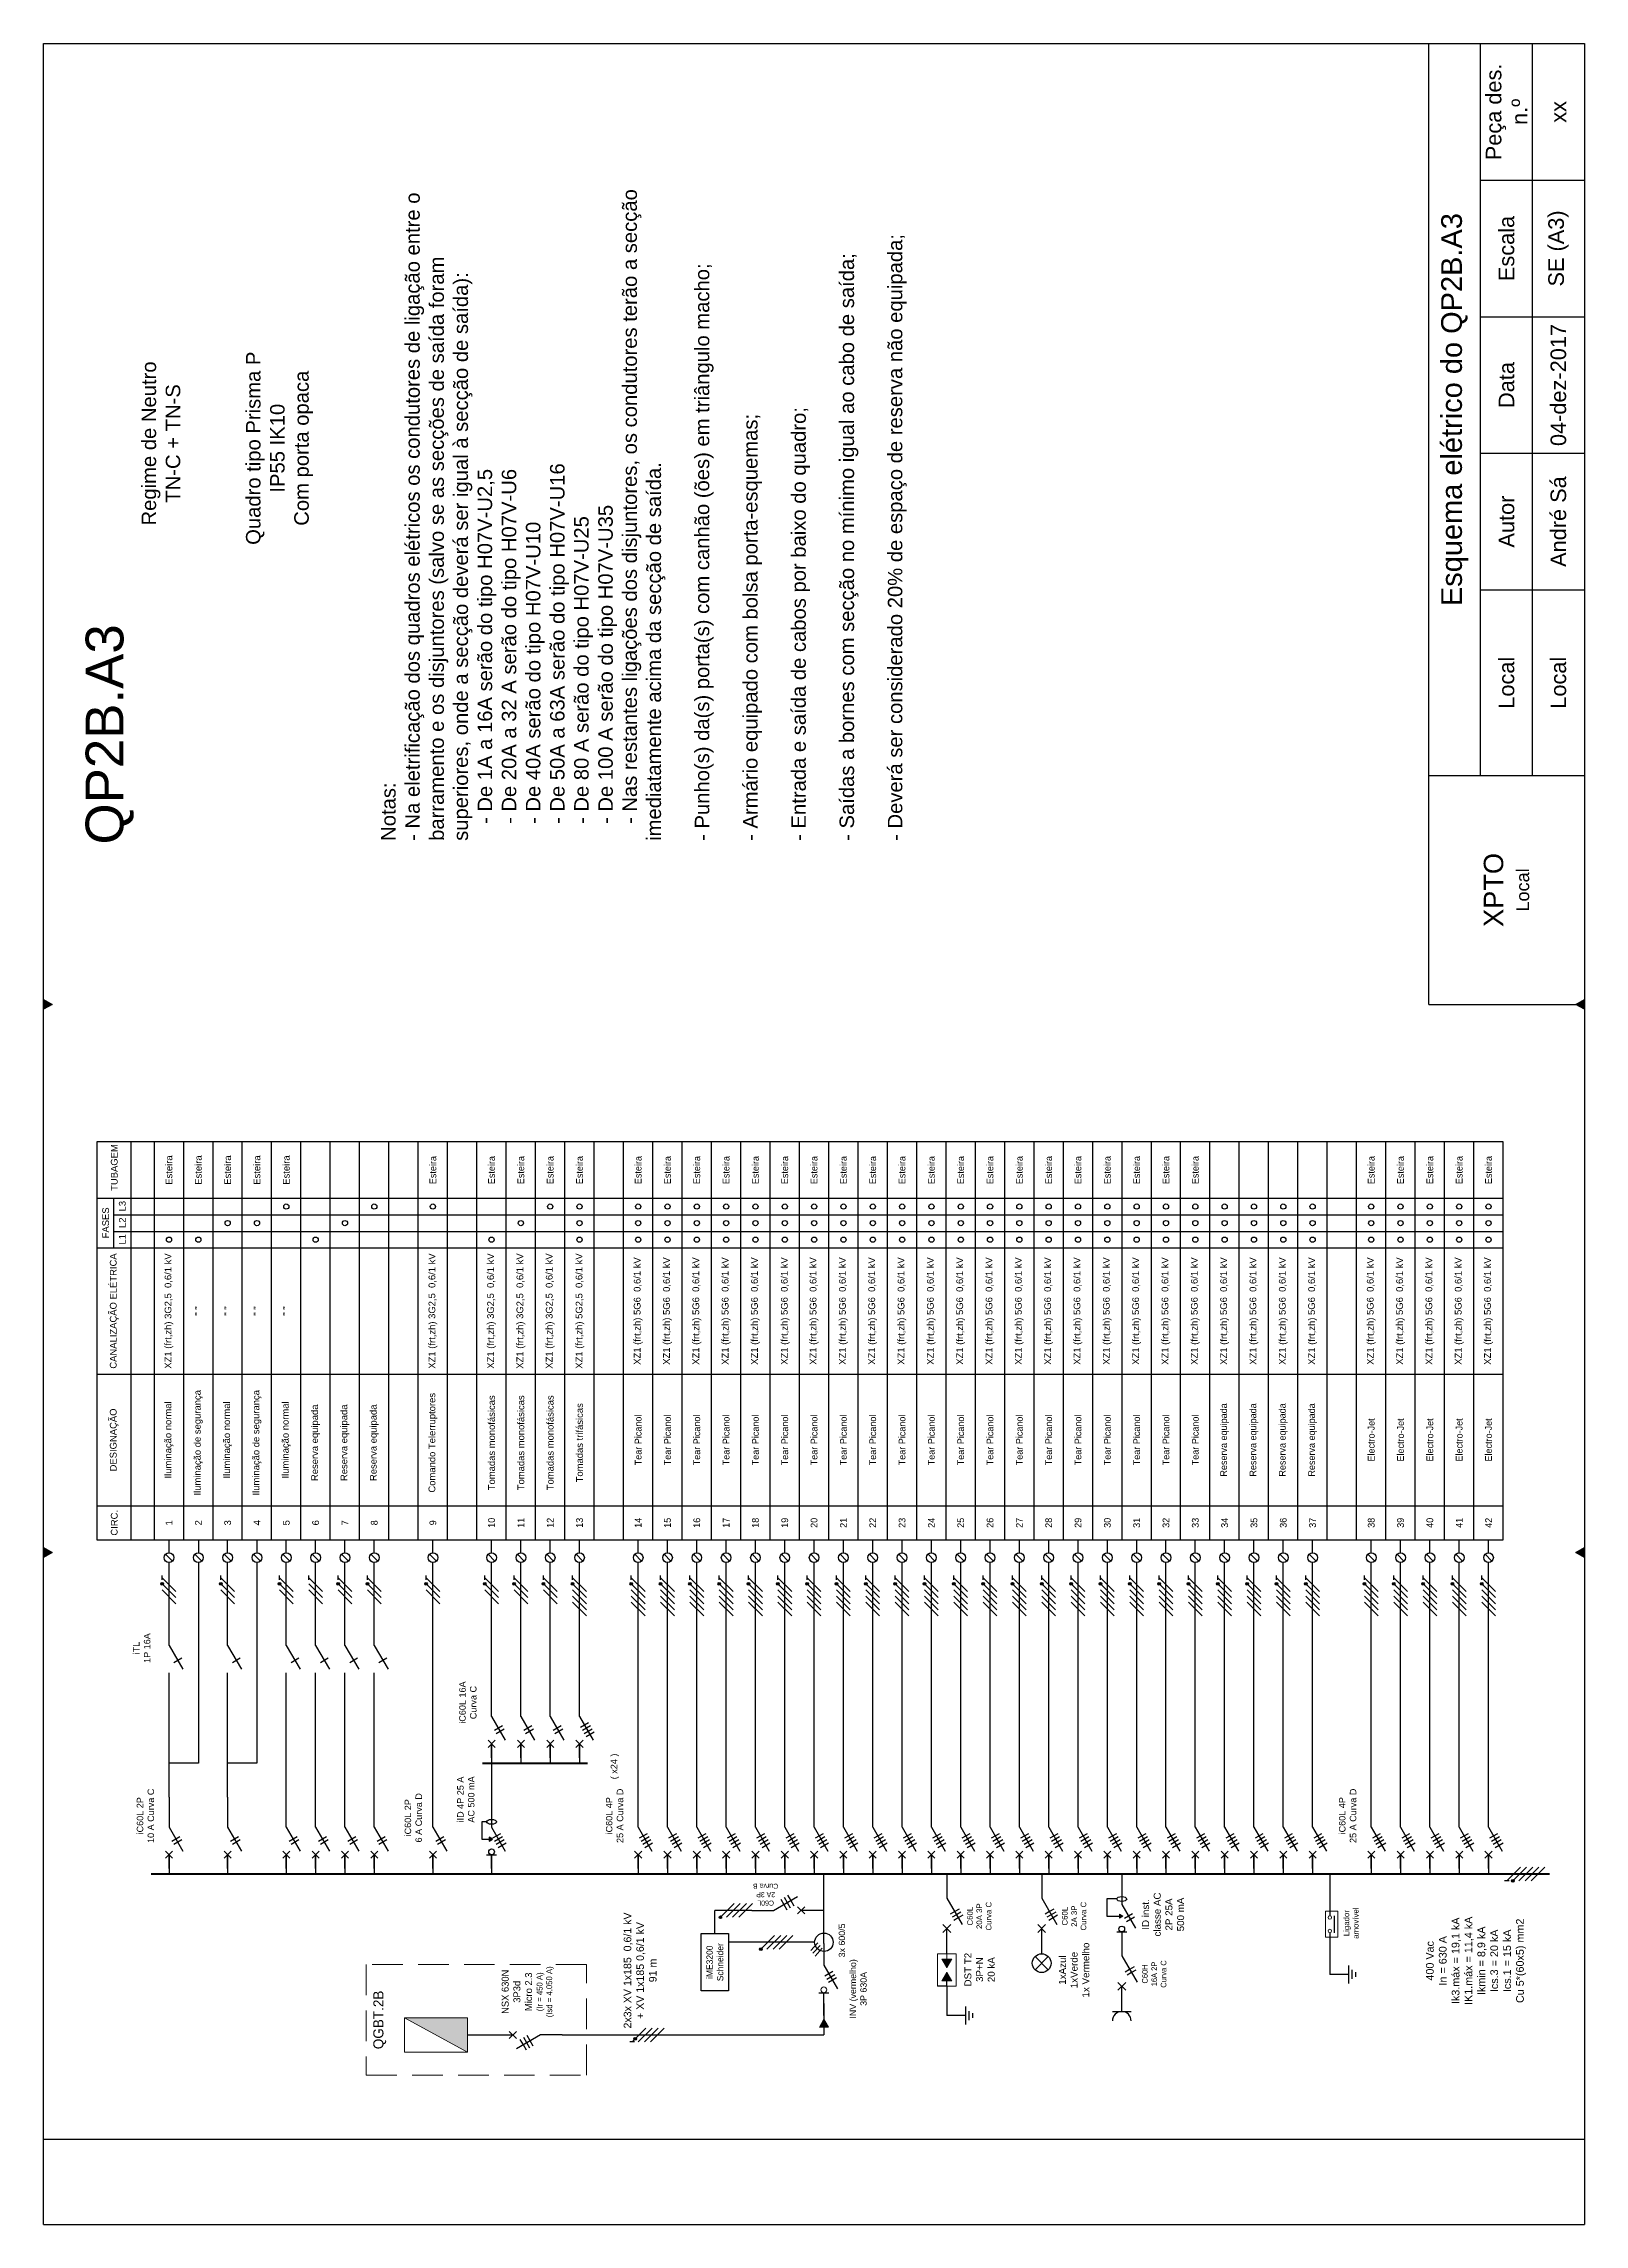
# Model space of a CAD drawing. Header units: millimetres. Extents: x -32 to 1412, y -324 to 2887.
# Drawn here: x 988.8 to 1148.5, y 2660.7 to 2886.8 of the extents above; entities that cross this region are included whole.
import ezdxf

# ---------------------------------------------------------------- set-up
doc = ezdxf.new("R2010")
doc.units = ezdxf.units.MM
doc.header["$LTSCALE"] = 0.5
doc.linetypes.add('DASHDOT', pattern=[25.4, 12.7, -6.35, 0, -6.35])
doc.linetypes.add('HIDDEN', pattern=[9.525, 6.35, -3.175])
doc.layers.get('0').update_dxf_attribs({"linetype": 'CONTINUOUS'})
for name, color, linetype in [('aparelhagem', 3, 'CONTINUOUS'), ('ESQUADRIA', 7, 'CONTINUOUS'), ('Iluminacao Seguranca', 3, 'CONTINUOUS'), ('LEGENDA', 1, 'CONTINUOUS'), ('TEXTO', 7, 'ByBlock')]:
    doc.layers.add(name, color=color, linetype=linetype)
doc.layers.add('barramentos', color=1, linetype='CONTINUOUS', lineweight=50)
doc.layers.add('ESQUEMA', color=3, linetype='CONTINUOUS', lineweight=0)
doc.styles.add('ITED_3', font='romans.shx', dxfattribs={"width": 0.9, "height": 0.1})

msp = doc.modelspace()

# ---------------------------------------------------------------- texts
at = {"rotation": 90}
for s, width, heights, insert, char_height, attachment_point in [('{\\fArial|b0|i0|c0|p34;Quadro tipo Prisma P \\PIP55 IK10\\PCom porta opaca}', 24.77563, [11.359], (1013.292, 2844.83), 1.5, 5), ('{\\fArial|b0|i0|c0|p34;QP2B.A3}', 15.71538, [4.769], (993.195, 2803.756), 3.92, 1)]:
    msp.add_mtext_dynamic_manual_height_columns(s, width=width, gutter_width=12.5, heights=heights, dxfattribs=dict(at, insert=insert, char_height=char_height, attachment_point=attachment_point))
at = {"layer": 'ESQUADRIA', "attachment_point": 5, "rotation": 90, "style": 'ITED_3'}
for s, width, heights, insert, char_height in [('{\\fArial|b0|i0|c0|p34;\\W1;Peça des. n.º}', 12.00834, [0], (1140.447, 2879.692), 1.6128), ('{\\fArial|b0|i0|c0|p34;\\W1;xx}', 10.15786, [2.693], (1145.823, 2879.692), 1.6128), ('{\\fArial|b0|i0|c0|p34;\\W1;Esquema elétrico do QP2B.A3}', 63.96904, [0], (1135.071, 2848.834), 2.1504), ('{\\fArial|b0|i0|c0|p34;\\W1;Escala}', 3.38711, [0], (1140.447, 2865.536), 1.6128), ('{\\fArial|b0|i0|c0|p34;\\W1;SE (A3)}', 11.64146, [3.602], (1145.823, 2865.536), 1.6128), ('{\\fArial|b0|i0|c0|p34;\\W1;04-dez-2017}', 13.77, [3.914], (1145.823, 2851.381), 1.6128), ('{\\fArial|b0|i0|c0|p34;\\W1;Data}', 3.38711, [0], (1140.447, 2851.381), 1.6128), ('{\\fArial|b0|i0|c0|p34;\\W1;André Sá}', 11.86814, [0], (1145.823, 2837.225), 1.6128), ('{\\fArial|b0|i0|c0|p34;\\W1;Autor}', 3.38711, [0], (1140.447, 2837.225), 1.6128), ('{\\fArial|b0|i0|c0|p34;\\W1;Local}', 3.38711, [0.741], (1140.447, 2820.523), 1.6128), ('{\\fArial|b0|i0|c0|p34;\\W1;Local}', 17.90269, [4.202], (1145.823, 2820.523), 1.6128), ('{\\fArial|b0|i0|c0|p34;\\H0.7499x;\\W1;XPTO\\P\\H0.66667x;Local}', 25.11269, [13.135], (1140.447, 2799.042), 2.68837)]:
    msp.add_mtext_dynamic_manual_height_columns(s, width=width, gutter_width=0.5, heights=heights, dxfattribs=dict(at, insert=insert, char_height=char_height))
at = {"layer": 'LEGENDA', "char_height": 0.7, "width": 12.14998, "attachment_point": 5, "rotation": 90}
for s, insert in [('{\\fArial|b0|i0|c0|p34;TUBAGEM}', (996.164, 2770.273)), ('{\\fArial|b0|i0|c0|p34;Esteira}', (1001.839, 2770.007)), ('{\\fArial|b0|i0|c0|p34;Esteira}', (1004.878, 2770.007)), ('{\\fArial|b0|i0|c0|p34;Esteira}', (1007.916, 2770.007)), ('{\\fArial|b0|i0|c0|p34;Esteira}', (1010.955, 2770.007)), ('{\\fArial|b0|i0|c0|p34;Esteira}', (1013.994, 2770.007)), ('Esteira', (1029.187, 2770.003)), ('Esteira', (1035.265, 2770.003)), ('Esteira', (1038.303, 2770.003)), ('Esteira', (1041.342, 2770.003)), ('Esteira', (1044.381, 2770.003)), ('Esteira', (1050.458, 2770.003)), ('Esteira', (1053.497, 2770.003)), ('Esteira', (1056.536, 2770.003)), ('Esteira', (1059.574, 2770.003)), ('Esteira', (1062.613, 2770.003)), ('Esteira', (1065.652, 2770.003)), ('Esteira', (1068.69, 2770.003)), ('Esteira', (1071.729, 2770.003)), ('Esteira', (1074.768, 2770.003)), ('Esteira', (1077.807, 2770.003)), ('Esteira', (1080.845, 2770.003)), ('Esteira', (1083.884, 2770.003)), ('Esteira', (1086.923, 2770.003)), ('Esteira', (1089.961, 2770.003)), ('Esteira', (1093, 2770.003)), ('Esteira', (1096.039, 2770.003)), ('Esteira', (1099.078, 2770.003)), ('Esteira', (1102.116, 2770.003)), ('Esteira', (1105.155, 2770.007)), ('Esteira', (1108.194, 2770.007)), ('Esteira', (1126.426, 2770.007)), ('Esteira', (1129.465, 2770.003)), ('Esteira', (1132.503, 2770.007)), ('Esteira', (1135.542, 2770.007)), ('Esteira', (1138.581, 2770.007)), ('{\\fArial|b0|i0|c0|p34;FASES}', (995.273, 2764.537)), ('{\\fArial|b0|i0|c0|p34;L3}', (996.998, 2766.262)), ('{\\fArial|b0|i0|c0|p34;L2}', (996.998, 2764.546)), ('{\\fArial|b0|i0|c0|p34;L1}', (996.998, 2762.83)), ('{\\fArial|b0|i0|c0|p34;CANALIZAÇÃO ELÉTRICA}', (996.164, 2755.398)), ('{\\fArial|b0|i0|c0|p34;XZ1 (frt,zh) 3G2,5  0,6/1 kV}', (1001.839, 2755.398)), ('{\\fArial|b0|i0|c0|p34;XZ1 (frt,zh) 3G2,5  0,6/1 kV}', (1029.187, 2755.398)), ('{\\fArial|b0|i0|c0|p34;XZ1 (frt,zh) 3G2,5  0,6/1 kV}', (1035.265, 2755.398)), ('{\\fArial|b0|i0|c0|p34;XZ1 (frt,zh) 3G2,5  0,6/1 kV}', (1038.303, 2755.398)), ('{\\fArial|b0|i0|c0|p34;XZ1 (frt,zh) 3G2,5  0,6/1 kV}', (1041.342, 2755.398)), ('{\\fArial|b0|i0|c0|p34;XZ1 (frt,zh) 5G2,5  0,6/1 kV}', (1044.437, 2755.398)), ('{\\fArial|b0|i0|c0|p34;XZ1 (frt,zh) 5G6  0,6/1 kV}', (1050.458, 2755.398)), ('{\\fArial|b0|i0|c0|p34;XZ1 (frt,zh) 5G6  0,6/1 kV}', (1053.497, 2755.398)), ('{\\fArial|b0|i0|c0|p34;XZ1 (frt,zh) 5G6  0,6/1 kV}', (1056.536, 2755.398)), ('{\\fArial|b0|i0|c0|p34;XZ1 (frt,zh) 5G6  0,6/1 kV}', (1059.574, 2755.398)), ('{\\fArial|b0|i0|c0|p34;XZ1 (frt,zh) 5G6  0,6/1 kV}', (1062.613, 2755.398)), ('{\\fArial|b0|i0|c0|p34;XZ1 (frt,zh) 5G6  0,6/1 kV}', (1065.708, 2755.398)), ('{\\fArial|b0|i0|c0|p34;XZ1 (frt,zh) 5G6  0,6/1 kV}', (1068.69, 2755.398)), ('{\\fArial|b0|i0|c0|p34;XZ1 (frt,zh) 5G6  0,6/1 kV}', (1071.729, 2755.398)), ('{\\fArial|b0|i0|c0|p34;XZ1 (frt,zh) 5G6  0,6/1 kV}', (1074.768, 2755.398)), ('{\\fArial|b0|i0|c0|p34;XZ1 (frt,zh) 5G6  0,6/1 kV}', (1077.807, 2755.398)), ('{\\fArial|b0|i0|c0|p34;XZ1 (frt,zh) 5G6  0,6/1 kV}', (1080.845, 2755.398)), ('{\\fArial|b0|i0|c0|p34;XZ1 (frt,zh) 5G6  0,6/1 kV}', (1083.884, 2755.398)), ('{\\fArial|b0|i0|c0|p34;XZ1 (frt,zh) 5G6  0,6/1 kV}', (1086.923, 2755.398)), ('{\\fArial|b0|i0|c0|p34;XZ1 (frt,zh) 5G6  0,6/1 kV}', (1089.961, 2755.398)), ('{\\fArial|b0|i0|c0|p34;XZ1 (frt,zh) 5G6  0,6/1 kV}', (1093, 2755.398)), ('{\\fArial|b0|i0|c0|p34;XZ1 (frt,zh) 5G6  0,6/1 kV}', (1096.039, 2755.398)), ('{\\fArial|b0|i0|c0|p34;XZ1 (frt,zh) 5G6  0,6/1 kV}', (1099.078, 2755.398)), ('{\\fArial|b0|i0|c0|p34;XZ1 (frt,zh) 5G6  0,6/1 kV}', (1102.116, 2755.398)), ('{\\fArial|b0|i0|c0|p34;XZ1 (frt,zh) 5G6  0,6/1 kV}', (1105.155, 2755.398)), ('{\\fArial|b0|i0|c0|p34;XZ1 (frt,zh) 5G6  0,6/1 kV}', (1108.194, 2755.398)), ('{\\fArial|b0|i0|c0|p34;XZ1 (frt,zh) 5G6  0,6/1 kV}', (1111.232, 2755.398)), ('{\\fArial|b0|i0|c0|p34;XZ1 (frt,zh) 5G6  0,6/1 kV}', (1114.271, 2755.398)), ('{\\fArial|b0|i0|c0|p34;XZ1 (frt,zh) 5G6  0,6/1 kV}', (1117.31, 2755.398)), ('{\\fArial|b0|i0|c0|p34;XZ1 (frt,zh) 5G6  0,6/1 kV}', (1120.348, 2755.398)), ('{\\fArial|b0|i0|c0|p34;XZ1 (frt,zh) 5G6  0,6/1 kV}', (1126.426, 2755.398)), ('{\\fArial|b0|i0|c0|p34;XZ1 (frt,zh) 5G6  0,6/1 kV}', (1129.465, 2755.398)), ('{\\fArial|b0|i0|c0|p34;XZ1 (frt,zh) 5G6  0,6/1 kV}', (1132.503, 2755.398)), ('{\\fArial|b0|i0|c0|p34;XZ1 (frt,zh) 5G6  0,6/1 kV}', (1135.542, 2755.398)), ('{\\fArial|b0|i0|c0|p34;XZ1 (frt,zh) 5G6  0,6/1 kV}', (1138.581, 2755.398)), ('{\\fArial|b0|i0|c0|p34;" "}', (1004.878, 2755.398)), ('{\\fArial|b0|i0|c0|p34;" "}', (1007.916, 2755.398)), ('{\\fArial|b0|i0|c0|p34;" "}', (1010.955, 2755.398)), ('{\\fArial|b0|i0|c0|p34;" "}', (1013.994, 2755.398)), ('{\\fArial|b0|i0|c0|p34;Iluminação de segurança}', (1004.878, 2741.74)), ('{\\fArial|b0|i0|c0|p34;Iluminação de segurança}', (1010.955, 2741.74)), ('{\\fArial|b0|i0|c0|p34;Comando Telerruptores}', (1029.187, 2741.74)), ('{\\fArial|b0|i0|c0|p34;Tomadas monofásicas}', (1035.265, 2741.74)), ('{\\fArial|b0|i0|c0|p34;Tomadas monofásicas}', (1038.303, 2741.74)), ('{\\fArial|b0|i0|c0|p34;Tomadas monofásicas}', (1041.342, 2741.74)), ('{\\fArial|b0|i0|c0|p34;DESIGNAÇÃO}', (996.164, 2742.033)), ('{\\fArial|b0|i0|c0|p34;Iluminação normal}', (1001.839, 2742.033)), ('{\\fArial|b0|i0|c0|p34;Iluminação normal}', (1007.916, 2742.033)), ('{\\fArial|b0|i0|c0|p34;Iluminação normal}', (1013.994, 2742.033)), ('{\\fArial|b0|i0|c0|p34;Reserva equipada}', (1017.032, 2741.74)), ('{\\fArial|b0|i0|c0|p34;Reserva equipada}', (1020.071, 2741.74)), ('{\\fArial|b0|i0|c0|p34;Reserva equipada}', (1023.11, 2741.74)), ('{\\fArial|b0|i0|c0|p34;Tomadas trifásicas}', (1044.381, 2741.74)), ('Tear Picanol', (1050.458, 2742.033)), ('Tear Picanol', (1053.497, 2742.033)), ('Tear Picanol', (1056.536, 2742.033)), ('Tear Picanol', (1059.574, 2742.033)), ('Tear Picanol', (1062.613, 2742.033)), ('Tear Picanol', (1065.652, 2742.033)), ('Tear Picanol', (1068.69, 2742.033)), ('Tear Picanol', (1071.729, 2742.033)), ('Tear Picanol', (1074.768, 2742.033)), ('Tear Picanol', (1077.807, 2742.033)), ('Tear Picanol', (1080.845, 2742.033)), ('Tear Picanol', (1083.884, 2742.033)), ('Tear Picanol', (1086.923, 2742.033)), ('Tear Picanol', (1089.961, 2742.033)), ('Tear Picanol', (1093, 2742.033)), ('Tear Picanol', (1096.039, 2742.033)), ('Tear Picanol', (1099.078, 2742.033)), ('Tear Picanol', (1102.116, 2742.033)), ('Tear Picanol', (1105.155, 2742.033)), ('Tear Picanol', (1108.194, 2742.033)), ('Reserva equipada', (1111.232, 2742.033)), ('Reserva equipada', (1114.271, 2742.033)), ('Reserva equipada', (1117.31, 2742.033)), ('Reserva equipada', (1120.348, 2742.033)), ('Electro-Jet', (1126.426, 2742.033)), ('Electro-Jet', (1129.465, 2742.033)), ('Electro-Jet', (1132.503, 2742.033)), ('Electro-Jet', (1135.542, 2742.033)), ('Electro-Jet', (1138.581, 2742.033)), ('{\\fArial|b0|i0|c0|p34;CIRC.}', (996.164, 2733.445)), ('{\\fArial|b0|i0|c0|p34;1}', (1001.839, 2733.445)), ('{\\fArial|b0|i0|c0|p34;2}', (1004.878, 2733.445)), ('{\\fArial|b0|i0|c0|p34;3}', (1007.916, 2733.445)), ('{\\fArial|b0|i0|c0|p34;4}', (1010.955, 2733.445)), ('{\\fArial|b0|i0|c0|p34;5}', (1013.994, 2733.445)), ('{\\fArial|b0|i0|c0|p34;6}', (1017.032, 2733.445)), ('7', (1020.071, 2733.445)), ('8', (1023.11, 2733.445)), ('9', (1029.187, 2733.445)), ('10', (1035.265, 2733.445)), ('11', (1038.303, 2733.445)), ('12', (1041.342, 2733.445)), ('13', (1044.381, 2733.445)), ('14', (1050.458, 2733.445)), ('15', (1053.497, 2733.445)), ('16', (1056.536, 2733.445)), ('17', (1059.574, 2733.445)), ('18', (1062.613, 2733.445)), ('19', (1065.652, 2733.445)), ('20', (1068.69, 2733.445)), ('21', (1071.729, 2733.445)), ('22', (1074.768, 2733.445)), ('23', (1077.807, 2733.445)), ('24', (1080.845, 2733.445)), ('25', (1083.884, 2733.445)), ('26', (1086.923, 2733.445)), ('27', (1089.961, 2733.445)), ('28', (1093, 2733.445)), ('29', (1096.039, 2733.445)), ('30', (1099.078, 2733.445)), ('31', (1102.116, 2733.445)), ('32', (1105.155, 2733.445)), ('33', (1108.194, 2733.445)), ('34', (1111.232, 2733.445)), ('35', (1114.271, 2733.445)), ('36', (1117.31, 2733.445)), ('37', (1120.348, 2733.445)), ('38', (1126.426, 2733.445)), ('39', (1129.465, 2733.445)), ('40', (1132.503, 2733.445)), ('41', (1135.542, 2733.445)), ('42', (1138.581, 2733.445))]:
    msp.add_mtext(s, dxfattribs=dict(at, insert=insert))
at = {"layer": 'TEXTO'}
for s, insert, char_height, width, attachment_point, rotation in [('{\\fArial|b0|i0|c0|p34;Notas: \\P- Na eletrificação dos quadros elétricos os condutores de ligação entre o barramento e os disjuntores (salvo se as secções de saída foram superiores, onde a secção deverá ser igual à secção de saída):\\P   - De 1A a 16A serão do tipo H07V-U2,5\\P   - De 20A a 32 A serão do tipo H07V-U6\\P   - De 40A serão do tipo H07V-U10\\P   - De 50A a 63A serão do tipo H07V-U16\\P   - De 80 A serão do tipo H07V-U25\\P   - De 100 A serão do tipo H07V-U35\\P   - Nas restantes ligações dos disjuntores, os condutores terão a secção imediatamente acima da secção de saída.\\P\\P- Punho(s) da(s) porta(s) com canhão (ões) em triângulo macho;\\P\\P- Armário equipado com bolsa porta-esquemas;\\P\\P- Entrada e saída de cabos por baixo do quadro;\\P\\P- Saídas a bornes com secção no mínimo igual ao cabo de saída;\\P\\P- Deverá ser considerado 20% de espaço de reserva não equipada;}', (1023.819, 2804.133), 1.5, 68.0041, 1, 90), ('{\\fArial|b0|i0|c0|p34;Regime de Neutro\\PTN-C + TN-S}', (1001.01, 2845.324), 1.5, 20.36174, 5, 90), ('{\\fArial|b0|i0|c0|p34;iTL \\P1P 16A}', (999.013, 2720.46), 0.672, 7.03994, 5, 90), ('{\\fArial|b0|i0|c0|p34;iC60L 16A\\PCurva C}', (1032.81, 2714.813), 0.672, 10.77177, 5, 90), ('{\\fArial|b0|i0|c0|p34;( x24 )}', (1048.05, 2708.192), 0.672, 4.76143, 5, 90), ('{\\fArial|b0|i0|c0|p34;iC60L 2P\\P10 A Curva C}', (999.397, 2703.075), 0.672, 10.77177, 5, 90), ('{\\fArial|b0|i0|c0|p34;iID 4P 25 A\\PAC 500 mA}', (1032.599, 2704.763), 0.672, 10.77177, 5, 90), ('{\\fArial|b0|i0|c0|p34;iC60L 4P\\P25 A Curva D}', (1048.016, 2703.075), 0.672, 10.77177, 5, 90), ('{\\fArial|b0|i0|c0|p34;iC60L 4P\\P25 A Curva D}', (1123.984, 2703.075), 0.672, 10.77177, 5, 90), ('{\\fArial|b0|i0|c0|p34;iC60L 2P\\P6 A Curva D}', (1027.157, 2702.869), 0.672, 10.77177, 5, 90), ('C60L\\P2A 3P\\PCurva B', (1063.668, 2694.903), 0.524, 4.44601, 5, 180), ('{\\fArial|b0|i0|c0|p34;ID inst.\\Pclasse AC\\P2P 25A\\P500 mA}', (1104.858, 2692.845), 0.72576, 5.76457, 5, 90), ('{\\fArial|b0|i0|c0|p34;2x3x XV 1x185  0,6/1 kV\\P+ XV 1x185 0,6/1 kV\\P91 m}', (1050.666, 2687.041), 0.786, 14.52758, 5, 90), ('{\\fArial|b0|i0|c0|p34;C60L\\P20A 3P\\PCurva C}', (1085.811, 2692.67), 0.58061, 4.23325, 5, 90), ('{\\fArial|b0|i0|c0|p34;C60L\\P2A 3P\\PCurva C}', (1095.639, 2692.67), 0.58061, 4.23325, 5, 90), ('{\\fArial|b0|i0|c0|p34;Ligador amovível}', (1124.338, 2691.948), 0.58061, 4.23325, 5, 90), ('{\\fArial|b0|i0|c0|p34;400 Vac \\PIn = 630 A\\PIk3.máx = 19,1 kA\\PIK1.máx = 11,4 kA\\PIkmin = 8,9 kA\\PIcs.3 = 20 kA\\PIcs.1 = 15 kA\\PCu 5*(60x5) mm2}', (1137.287, 2688.044), 0.8, 11.49718, 5, 90), ('{\\fArial|b0|i0|c0|p34;3x 600/5}', (1071.574, 2690.159), 0.655, 4.44601, 5, 90), ('iME3200\\PSchneider', (1058.409, 2687.9), 0.655, 5.80173, 5, 90), ('{\\fArial|b0|i0|c0|p34;INV (vermelho)\\P3P 630A}', (1073.266, 2685.135), 0.655, 7.13209, 5, 90), ('{\\fArial|b0|i0|c0|p34;DST T2\\P3P+N\\P20 kA}', (1085.841, 2687.127), 0.72576, 7.4567, 5, 90), ('{\\fArial|b0|i0|c0|p34;1xAzul\\P1xVerde\\P1x Vermelho}', (1095.633, 2687.087), 0.72576, 7.4567, 5, 90), ('C60H\\P16A 2P\\PCurva C', (1103.94, 2686.678), 0.5806, 4.23325, 5, 90), ('NSX 630N\\P3P3d \\PMicro 2.3\\P{\\H0.82672x;(Ir = 450 A)\\P(Isd = 4.050 A)}', (1039.02, 2684.832), 0.72576, 5.5266, 5, 90), ('QGBT.2B', (1023.677, 2681.919), 1.048, 12.11037, 5, 90)]:
    msp.add_mtext(s, dxfattribs=dict(at, insert=insert, char_height=char_height, width=width, attachment_point=attachment_point, rotation=rotation))

# ---------------------------------------------------------------- hatches: boundary and pattern name
for points in [[(989.732, 2787.186), (988.844, 2786.673), (988.844, 2787.699)], [(1147.623, 2787.186), (1148.511, 2787.699), (1148.511, 2786.673)], [(989.732, 2730.367), (988.844, 2729.854), (988.844, 2730.88)], [(1147.623, 2730.367), (1148.511, 2730.88), (1148.511, 2729.854)]]:
    msp.add_hatch(color=7).paths.add_polyline_path(points)
at = {"layer": 'aparelhagem'}
h = msp.add_hatch(color=256, dxfattribs=at)
edge = h.paths.add_edge_path()
edge.add_arc((1001.126, 2727.121), 0.138, 90, 450)
h = msp.add_hatch(color=256, dxfattribs=at)
edge = h.paths.add_edge_path()
edge.add_arc((1007.204, 2727.121), 0.138, 90, 450)
h = msp.add_hatch(color=256, dxfattribs=at)
edge = h.paths.add_edge_path()
edge.add_arc((1013.281, 2727.121), 0.138, 90, 450)
h = msp.add_hatch(color=256, dxfattribs=at)
edge = h.paths.add_edge_path()
edge.add_arc((1019.359, 2727.121), 0.138, 90, 450)
h = msp.add_hatch(color=256, dxfattribs=at)
edge = h.paths.add_edge_path()
edge.add_arc((1022.397, 2727.121), 0.138, 90, 450)
h = msp.add_hatch(color=256, dxfattribs=at)
edge = h.paths.add_edge_path()
edge.add_arc((1028.475, 2727.121), 0.138, 90, 450)
h = msp.add_hatch(color=256, dxfattribs=at)
edge = h.paths.add_edge_path()
edge.add_arc((1034.552, 2727.121), 0.138, 90, 450)
h = msp.add_hatch(color=256, dxfattribs=at)
edge = h.paths.add_edge_path()
edge.add_arc((1037.591, 2727.121), 0.138, 90, 450)
h = msp.add_hatch(color=256, dxfattribs=at)
edge = h.paths.add_edge_path()
edge.add_arc((1040.629, 2727.121), 0.138, 90, 450)
h = msp.add_hatch(color=256, dxfattribs=at)
edge = h.paths.add_edge_path()
edge.add_arc((1043.668, 2727.121), 0.138, 90, 450)
h = msp.add_hatch(color=256, dxfattribs=at)
edge = h.paths.add_edge_path()
edge.add_arc((1049.746, 2727.121), 0.138, 90, 450)
h = msp.add_hatch(color=256, dxfattribs=at)
edge = h.paths.add_edge_path()
edge.add_arc((1052.784, 2727.121), 0.138, 90, 450)
h = msp.add_hatch(color=256, dxfattribs=at)
edge = h.paths.add_edge_path()
edge.add_arc((1055.823, 2727.121), 0.138, 90, 450)
h = msp.add_hatch(color=256, dxfattribs=at)
edge = h.paths.add_edge_path()
edge.add_arc((1058.862, 2727.121), 0.138, 90, 450)
h = msp.add_hatch(color=256, dxfattribs=at)
edge = h.paths.add_edge_path()
edge.add_arc((1061.9, 2727.121), 0.138, 90, 450)
h = msp.add_hatch(color=256, dxfattribs=at)
edge = h.paths.add_edge_path()
edge.add_arc((1064.939, 2727.121), 0.138, 90, 450)
h = msp.add_hatch(color=256, dxfattribs=at)
edge = h.paths.add_edge_path()
edge.add_arc((1067.978, 2727.121), 0.138, 90, 450)
h = msp.add_hatch(color=256, dxfattribs=at)
edge = h.paths.add_edge_path()
edge.add_arc((1071.017, 2727.121), 0.138, 90, 450)
h = msp.add_hatch(color=256, dxfattribs=at)
edge = h.paths.add_edge_path()
edge.add_arc((1074.055, 2727.121), 0.138, 90, 450)
h = msp.add_hatch(color=256, dxfattribs=at)
edge = h.paths.add_edge_path()
edge.add_arc((1077.094, 2727.121), 0.138, 90, 450)
h = msp.add_hatch(color=256, dxfattribs=at)
edge = h.paths.add_edge_path()
edge.add_arc((1080.133, 2727.121), 0.138, 90, 450)
h = msp.add_hatch(color=256, dxfattribs=at)
edge = h.paths.add_edge_path()
edge.add_arc((1083.171, 2727.121), 0.138, 90, 450)
h = msp.add_hatch(color=256, dxfattribs=at)
edge = h.paths.add_edge_path()
edge.add_arc((1086.21, 2727.121), 0.138, 90, 450)
h = msp.add_hatch(color=256, dxfattribs=at)
edge = h.paths.add_edge_path()
edge.add_arc((1089.249, 2727.121), 0.138, 90, 450)
h = msp.add_hatch(color=256, dxfattribs=at)
edge = h.paths.add_edge_path()
edge.add_arc((1092.288, 2727.121), 0.138, 90, 450)
h = msp.add_hatch(color=256, dxfattribs=at)
edge = h.paths.add_edge_path()
edge.add_arc((1095.326, 2727.121), 0.138, 90, 450)
h = msp.add_hatch(color=256, dxfattribs=at)
edge = h.paths.add_edge_path()
edge.add_arc((1098.365, 2727.121), 0.138, 90, 450)
h = msp.add_hatch(color=256, dxfattribs=at)
edge = h.paths.add_edge_path()
edge.add_arc((1101.404, 2727.121), 0.138, 90, 450)
h = msp.add_hatch(color=256, dxfattribs=at)
edge = h.paths.add_edge_path()
edge.add_arc((1104.442, 2727.121), 0.138, 90, 450)
h = msp.add_hatch(color=256, dxfattribs=at)
edge = h.paths.add_edge_path()
edge.add_arc((1107.481, 2727.121), 0.138, 90, 450)
h = msp.add_hatch(color=256, dxfattribs=at)
edge = h.paths.add_edge_path()
edge.add_arc((1110.52, 2727.121), 0.138, 90, 450)
h = msp.add_hatch(color=256, dxfattribs=at)
edge = h.paths.add_edge_path()
edge.add_arc((1113.559, 2727.121), 0.138, 90, 450)
h = msp.add_hatch(color=256, dxfattribs=at)
edge = h.paths.add_edge_path()
edge.add_arc((1116.597, 2727.121), 0.138, 90, 450)
h = msp.add_hatch(color=256, dxfattribs=at)
edge = h.paths.add_edge_path()
edge.add_arc((1119.636, 2727.121), 0.138, 90, 450)
h = msp.add_hatch(color=256, dxfattribs=at)
edge = h.paths.add_edge_path()
edge.add_arc((1125.713, 2727.121), 0.138, 90, 450)
h = msp.add_hatch(color=256, dxfattribs=at)
edge = h.paths.add_edge_path()
edge.add_arc((1128.752, 2727.121), 0.138, 90, 450)
h = msp.add_hatch(color=256, dxfattribs=at)
edge = h.paths.add_edge_path()
edge.add_arc((1131.791, 2727.121), 0.138, 90, 450)
h = msp.add_hatch(color=256, dxfattribs=at)
edge = h.paths.add_edge_path()
edge.add_arc((1134.829, 2727.121), 0.138, 90, 450)
h = msp.add_hatch(color=256, dxfattribs=at)
edge = h.paths.add_edge_path()
edge.add_arc((1137.868, 2727.121), 0.138, 90, 450)
msp.add_hatch(color=256, dxfattribs=at).paths.add_polyline_path([(1035.02, 2700.455), (1035.372, 2700.658), (1035.02, 2700.862)])
h = msp.add_hatch(color=256, dxfattribs=at)
edge = h.paths.add_edge_path()
edge.add_arc((1141.101, 2696.324), 0.138, 90, 450)
h = msp.add_hatch(color=256, dxfattribs=at)
edge = h.paths.add_edge_path()
edge.add_arc((1058.977, 2692.553), 0.138, 90, 450)
h = msp.add_hatch(color=256, dxfattribs=at)
edge = h.paths.add_edge_path()
edge.add_arc((1063.164, 2689.25), 0.138, 90, 450)
h = msp.add_hatch(color=256, dxfattribs=at)
edge = h.paths.add_edge_path()
edge.add_arc((1050.148, 2679.964), 0.138, 90, 450)
at = {"layer": 'ESQUEMA'}
for points in [[(1100.327, 2692.457), (1100.679, 2692.661), (1100.327, 2692.864)], [(1082.442, 2687.327), (1081.925, 2688.223), (1082.96, 2688.223)], [(1082.442, 2686.868), (1081.925, 2685.972), (1082.96, 2685.972)], [(1069.7, 2681.982), (1069.234, 2681.173), (1070.167, 2681.173)]]:
    msp.add_hatch(color=256, dxfattribs=at).paths.add_polyline_path(points)
at = {"layer": 'ESQUEMA', "ltscale": 0.05}
msp.add_hatch(color=256, dxfattribs=at).paths.add_polyline_path([(1032.766, 2678.587), (1032.766, 2682.123), (1026.241, 2682.123)])

# ---------------------------------------------------------------- linework, layer by layer
at = {"color": 7}
for points in [[(989.732, 2787.186), (988.844, 2786.673), (988.844, 2787.699)], [(1147.623, 2787.186), (1148.511, 2787.699), (1148.511, 2786.673)], [(989.732, 2730.367), (988.844, 2729.854), (988.844, 2730.88)], [(1147.623, 2730.367), (1148.511, 2730.88), (1148.511, 2729.854)]]:
    msp.add_lwpolyline(points, close=True, dxfattribs=at)
at = {"layer": 'aparelhagem'}
for p, q in [((1001.839, 2730.338), (1001.839, 2731.686)), ((1007.916, 2730.338), (1007.916, 2731.686)), ((1013.994, 2730.338), (1013.994, 2731.686)), ((1017.032, 2730.338), (1017.032, 2731.686)), ((1020.071, 2730.338), (1020.071, 2731.686)), ((1023.11, 2730.338), (1023.11, 2731.686)), ((1029.187, 2730.338), (1029.187, 2731.686)), ((1035.265, 2730.338), (1035.265, 2731.686)), ((1038.303, 2730.338), (1038.303, 2731.686)), ((1041.342, 2730.338), (1041.342, 2731.686)), ((1044.381, 2730.338), (1044.381, 2731.686)), ((1050.458, 2730.338), (1050.458, 2731.686)), ((1053.497, 2730.338), (1053.497, 2731.686)), ((1056.536, 2730.338), (1056.536, 2731.686)), ((1059.574, 2730.338), (1059.574, 2731.686)), ((1062.613, 2730.338), (1062.613, 2731.686)), ((1065.652, 2730.338), (1065.652, 2731.686)), ((1068.69, 2730.338), (1068.69, 2731.686)), ((1071.729, 2730.338), (1071.729, 2731.686)), ((1074.768, 2730.338), (1074.768, 2731.686)), ((1077.807, 2730.338), (1077.807, 2731.686)), ((1080.845, 2730.338), (1080.845, 2731.686)), ((1083.884, 2730.338), (1083.884, 2731.686)), ((1086.923, 2730.338), (1086.923, 2731.686)), ((1089.961, 2730.338), (1089.961, 2731.686)), ((1093, 2730.338), (1093, 2731.686)), ((1096.039, 2730.338), (1096.039, 2731.686)), ((1099.078, 2730.338), (1099.078, 2731.686)), ((1102.116, 2730.338), (1102.116, 2731.686)), ((1105.155, 2730.338), (1105.155, 2731.686)), ((1108.194, 2730.338), (1108.194, 2731.686)), ((1111.232, 2730.338), (1111.232, 2731.686)), ((1114.271, 2730.338), (1114.271, 2731.686)), ((1117.31, 2730.338), (1117.31, 2731.686)), ((1120.348, 2730.338), (1120.348, 2731.686)), ((1126.426, 2730.338), (1126.426, 2731.686)), ((1129.465, 2730.338), (1129.465, 2731.686)), ((1132.503, 2730.338), (1132.503, 2731.686)), ((1135.542, 2730.338), (1135.542, 2731.686)), ((1138.581, 2730.338), (1138.581, 2731.686)), ((1001.485, 2730.192), (1002.193, 2729.484)), ((1001.839, 2720.727), (1001.839, 2729.338)), ((1004.524, 2730.192), (1005.231, 2729.484)), ((1007.562, 2730.192), (1008.27, 2729.484)), ((1007.916, 2720.727), (1007.916, 2729.338)), ((1010.601, 2730.192), (1011.309, 2729.484)), ((1013.64, 2730.192), (1014.347, 2729.484)), ((1013.994, 2720.727), (1013.994, 2729.338)), ((1016.679, 2730.192), (1017.386, 2729.484)), ((1017.032, 2720.727), (1017.032, 2729.338)), ((1019.717, 2730.192), (1020.425, 2729.484)), ((1020.071, 2720.727), (1020.071, 2729.338)), ((1022.756, 2730.192), (1023.464, 2729.484)), ((1023.11, 2720.727), (1023.11, 2729.338)), ((1028.833, 2730.192), (1029.541, 2729.484)), ((1029.187, 2701.893), (1029.187, 2729.338)), ((1034.911, 2730.192), (1035.618, 2729.484)), ((1035.265, 2713.381), (1035.265, 2729.338)), ((1037.95, 2730.192), (1038.657, 2729.484)), ((1038.303, 2713.381), (1038.303, 2729.338)), ((1040.988, 2730.192), (1041.696, 2729.484)), ((1041.342, 2713.381), (1041.342, 2729.338)), ((1044.027, 2730.192), (1044.735, 2729.484)), ((1044.381, 2713.381), (1044.381, 2729.338)), ((1050.104, 2730.192), (1050.812, 2729.484)), ((1050.458, 2701.893), (1050.458, 2729.338)), ((1053.143, 2730.192), (1053.851, 2729.484)), ((1053.497, 2701.893), (1053.497, 2729.338)), ((1056.182, 2730.192), (1056.889, 2729.484)), ((1056.536, 2701.893), (1056.536, 2729.338)), ((1059.221, 2730.192), (1059.928, 2729.484)), ((1059.574, 2701.893), (1059.574, 2729.338)), ((1062.259, 2730.192), (1062.967, 2729.484)), ((1062.613, 2701.893), (1062.613, 2729.338)), ((1065.298, 2730.192), (1066.006, 2729.484)), ((1065.652, 2701.893), (1065.652, 2729.338)), ((1068.337, 2730.192), (1069.044, 2729.484)), ((1068.69, 2701.893), (1068.69, 2729.338)), ((1071.375, 2730.192), (1072.083, 2729.484)), ((1071.729, 2701.893), (1071.729, 2729.338)), ((1074.414, 2730.192), (1075.122, 2729.484)), ((1074.768, 2701.893), (1074.768, 2729.338)), ((1077.453, 2730.192), (1078.16, 2729.484)), ((1077.807, 2701.893), (1077.807, 2729.338)), ((1080.492, 2730.192), (1081.199, 2729.484)), ((1080.845, 2701.893), (1080.845, 2729.338)), ((1083.53, 2730.192), (1084.238, 2729.484)), ((1083.884, 2701.893), (1083.884, 2729.338)), ((1086.569, 2730.192), (1087.276, 2729.484)), ((1086.923, 2701.893), (1086.923, 2729.338)), ((1089.608, 2730.192), (1090.315, 2729.484)), ((1089.961, 2701.893), (1089.961, 2729.338)), ((1092.646, 2730.192), (1093.354, 2729.484)), ((1093, 2701.893), (1093, 2729.338)), ((1095.685, 2730.192), (1096.393, 2729.484)), ((1096.039, 2701.893), (1096.039, 2729.338)), ((1098.724, 2730.192), (1099.431, 2729.484)), ((1099.078, 2701.893), (1099.078, 2729.338)), ((1101.762, 2730.192), (1102.47, 2729.484)), ((1102.116, 2701.893), (1102.116, 2729.338)), ((1104.801, 2730.192), (1105.509, 2729.484)), ((1105.155, 2701.893), (1105.155, 2729.338)), ((1107.84, 2730.192), (1108.547, 2729.484)), ((1108.194, 2701.893), (1108.194, 2729.338)), ((1110.879, 2730.192), (1111.586, 2729.484)), ((1111.232, 2701.893), (1111.232, 2729.338)), ((1113.917, 2730.192), (1114.625, 2729.484)), ((1114.271, 2701.893), (1114.271, 2729.338)), ((1116.956, 2730.192), (1117.664, 2729.484)), ((1117.31, 2701.893), (1117.31, 2729.338)), ((1119.995, 2730.192), (1120.702, 2729.484)), ((1120.348, 2701.893), (1120.348, 2729.338)), ((1126.072, 2730.192), (1126.78, 2729.484)), ((1126.426, 2701.893), (1126.426, 2729.338)), ((1129.111, 2730.192), (1129.818, 2729.484)), ((1129.465, 2701.893), (1129.465, 2729.338)), ((1132.15, 2730.192), (1132.857, 2729.484)), ((1132.503, 2701.893), (1132.503, 2729.338)), ((1135.188, 2730.192), (1135.896, 2729.484)), ((1135.542, 2701.893), (1135.542, 2729.338)), ((1138.227, 2730.192), (1138.935, 2729.484)), ((1138.581, 2701.893), (1138.581, 2729.338)), ((1001.126, 2727.755), (1002.551, 2726.33)), ((1001.126, 2727.121), (1002.551, 2725.696)), ((1001.126, 2726.487), (1002.551, 2725.062)), ((1007.204, 2727.755), (1008.629, 2726.33)), ((1007.204, 2727.121), (1008.629, 2725.696)), ((1007.204, 2726.487), (1008.629, 2725.062)), ((1013.281, 2727.755), (1014.706, 2726.33)), ((1013.281, 2727.121), (1014.706, 2725.696)), ((1013.281, 2726.487), (1014.706, 2725.062)), ((1016.32, 2727.755), (1017.745, 2726.33)), ((1016.32, 2727.121), (1017.745, 2725.696)), ((1016.32, 2726.487), (1017.745, 2725.062)), ((1019.359, 2727.755), (1020.784, 2726.33)), ((1019.359, 2727.121), (1020.784, 2725.696)), ((1019.359, 2726.487), (1020.784, 2725.062)), ((1022.397, 2727.755), (1023.822, 2726.33)), ((1022.397, 2727.121), (1023.822, 2725.696)), ((1022.397, 2726.487), (1023.822, 2725.062)), ((1028.475, 2727.755), (1029.9, 2726.33)), ((1028.475, 2727.121), (1029.9, 2725.696)), ((1028.475, 2726.487), (1029.9, 2725.062)), ((1034.552, 2727.755), (1035.977, 2726.33)), ((1034.552, 2727.121), (1035.977, 2725.696)), ((1034.552, 2726.487), (1035.977, 2725.062)), ((1037.591, 2727.755), (1039.016, 2726.33)), ((1037.591, 2727.121), (1039.016, 2725.696)), ((1037.591, 2726.487), (1039.016, 2725.062)), ((1040.629, 2727.755), (1042.055, 2726.33)), ((1040.629, 2727.121), (1042.055, 2725.696)), ((1040.629, 2726.487), (1042.055, 2725.062)), ((1043.668, 2727.755), (1045.093, 2726.33)), ((1043.668, 2727.121), (1045.093, 2725.696)), ((1043.668, 2726.487), (1045.093, 2725.062)), ((1049.746, 2727.755), (1051.171, 2726.33)), ((1049.746, 2727.121), (1051.171, 2725.696)), ((1049.746, 2726.487), (1051.171, 2725.062)), ((1052.784, 2727.755), (1054.209, 2726.33)), ((1052.784, 2727.121), (1054.209, 2725.696)), ((1052.784, 2726.487), (1054.209, 2725.062)), ((1055.823, 2727.755), (1057.248, 2726.33)), ((1055.823, 2727.121), (1057.248, 2725.696)), ((1055.823, 2726.487), (1057.248, 2725.062)), ((1058.862, 2727.755), (1060.287, 2726.33)), ((1058.862, 2727.121), (1060.287, 2725.696)), ((1058.862, 2726.487), (1060.287, 2725.062)), ((1061.9, 2727.755), (1063.326, 2726.33)), ((1061.9, 2727.121), (1063.326, 2725.696)), ((1061.9, 2726.487), (1063.326, 2725.062)), ((1064.939, 2727.755), (1066.364, 2726.33)), ((1064.939, 2727.121), (1066.364, 2725.696)), ((1064.939, 2726.487), (1066.364, 2725.062)), ((1067.978, 2727.755), (1069.403, 2726.33)), ((1067.978, 2727.121), (1069.403, 2725.696)), ((1067.978, 2726.487), (1069.403, 2725.062)), ((1071.017, 2727.755), (1072.442, 2726.33)), ((1071.017, 2727.121), (1072.442, 2725.696)), ((1071.017, 2726.487), (1072.442, 2725.062)), ((1074.055, 2727.755), (1075.48, 2726.33)), ((1074.055, 2727.121), (1075.48, 2725.696)), ((1074.055, 2726.487), (1075.48, 2725.062)), ((1077.094, 2727.755), (1078.519, 2726.33)), ((1077.094, 2727.121), (1078.519, 2725.696)), ((1077.094, 2726.487), (1078.519, 2725.062)), ((1080.133, 2727.755), (1081.558, 2726.33)), ((1080.133, 2727.121), (1081.558, 2725.696)), ((1080.133, 2726.487), (1081.558, 2725.062)), ((1083.171, 2727.755), (1084.597, 2726.33)), ((1083.171, 2727.121), (1084.597, 2725.696)), ((1083.171, 2726.487), (1084.597, 2725.062)), ((1086.21, 2727.755), (1087.635, 2726.33)), ((1086.21, 2727.121), (1087.635, 2725.696)), ((1086.21, 2726.487), (1087.635, 2725.062)), ((1089.249, 2727.755), (1090.674, 2726.33)), ((1089.249, 2727.121), (1090.674, 2725.696)), ((1089.249, 2726.487), (1090.674, 2725.062)), ((1092.288, 2727.755), (1093.713, 2726.33)), ((1092.288, 2727.121), (1093.713, 2725.696)), ((1092.288, 2726.487), (1093.713, 2725.062)), ((1095.326, 2727.755), (1096.751, 2726.33)), ((1095.326, 2727.121), (1096.751, 2725.696)), ((1095.326, 2726.487), (1096.751, 2725.062)), ((1098.365, 2727.755), (1099.79, 2726.33)), ((1098.365, 2727.121), (1099.79, 2725.696)), ((1098.365, 2726.487), (1099.79, 2725.062)), ((1101.404, 2727.755), (1102.829, 2726.33)), ((1101.404, 2727.121), (1102.829, 2725.696)), ((1101.404, 2726.487), (1102.829, 2725.062)), ((1104.442, 2727.755), (1105.868, 2726.33)), ((1104.442, 2727.121), (1105.868, 2725.696)), ((1104.442, 2726.487), (1105.868, 2725.062)), ((1107.481, 2727.755), (1108.906, 2726.33)), ((1107.481, 2727.121), (1108.906, 2725.696)), ((1107.481, 2726.487), (1108.906, 2725.062)), ((1110.52, 2727.755), (1111.945, 2726.33)), ((1110.52, 2727.121), (1111.945, 2725.696)), ((1110.52, 2726.487), (1111.945, 2725.062)), ((1113.559, 2727.755), (1114.984, 2726.33)), ((1113.559, 2727.121), (1114.984, 2725.696)), ((1113.559, 2726.487), (1114.984, 2725.062)), ((1116.597, 2727.755), (1118.022, 2726.33)), ((1116.597, 2727.121), (1118.022, 2725.696)), ((1116.597, 2726.487), (1118.022, 2725.062)), ((1119.636, 2727.755), (1121.061, 2726.33)), ((1119.636, 2727.121), (1121.061, 2725.696)), ((1119.636, 2726.487), (1121.061, 2725.062)), ((1125.713, 2727.755), (1127.138, 2726.33)), ((1125.713, 2727.121), (1127.138, 2725.696)), ((1125.713, 2726.487), (1127.138, 2725.062)), ((1128.752, 2727.755), (1130.177, 2726.33)), ((1128.752, 2727.121), (1130.177, 2725.696)), ((1128.752, 2726.487), (1130.177, 2725.062)), ((1131.791, 2727.755), (1133.216, 2726.33)), ((1131.791, 2727.121), (1133.216, 2725.696)), ((1131.791, 2726.487), (1133.216, 2725.062)), ((1134.829, 2727.755), (1136.255, 2726.33)), ((1134.829, 2727.121), (1136.255, 2725.696)), ((1134.829, 2726.487), (1136.255, 2725.062)), ((1137.868, 2727.755), (1139.293, 2726.33)), ((1137.868, 2727.121), (1139.293, 2725.696)), ((1137.868, 2726.487), (1139.293, 2725.062)), ((1043.668, 2725.854), (1045.093, 2724.429)), ((1043.668, 2725.22), (1045.093, 2723.795)), ((1049.746, 2725.854), (1051.171, 2724.429)), ((1049.746, 2725.22), (1051.171, 2723.795)), ((1052.784, 2725.854), (1054.209, 2724.429)), ((1052.784, 2725.22), (1054.209, 2723.795)), ((1055.823, 2725.854), (1057.248, 2724.429)), ((1055.823, 2725.22), (1057.248, 2723.795)), ((1058.862, 2725.854), (1060.287, 2724.429)), ((1058.862, 2725.22), (1060.287, 2723.795)), ((1061.9, 2725.854), (1063.326, 2724.429)), ((1061.9, 2725.22), (1063.326, 2723.795)), ((1064.939, 2725.854), (1066.364, 2724.429)), ((1064.939, 2725.22), (1066.364, 2723.795)), ((1067.978, 2725.854), (1069.403, 2724.429)), ((1067.978, 2725.22), (1069.403, 2723.795)), ((1071.017, 2725.854), (1072.442, 2724.429)), ((1071.017, 2725.22), (1072.442, 2723.795)), ((1074.055, 2725.854), (1075.48, 2724.429)), ((1074.055, 2725.22), (1075.48, 2723.795)), ((1077.094, 2725.854), (1078.519, 2724.429)), ((1077.094, 2725.22), (1078.519, 2723.795)), ((1080.133, 2725.854), (1081.558, 2724.429)), ((1080.133, 2725.22), (1081.558, 2723.795)), ((1083.171, 2725.854), (1084.597, 2724.429)), ((1083.171, 2725.22), (1084.597, 2723.795)), ((1086.21, 2725.854), (1087.635, 2724.429)), ((1086.21, 2725.22), (1087.635, 2723.795)), ((1089.249, 2725.854), (1090.674, 2724.429)), ((1089.249, 2725.22), (1090.674, 2723.795)), ((1092.288, 2725.854), (1093.713, 2724.429)), ((1092.288, 2725.22), (1093.713, 2723.795)), ((1095.326, 2725.854), (1096.751, 2724.429)), ((1095.326, 2725.22), (1096.751, 2723.795)), ((1098.365, 2725.854), (1099.79, 2724.429)), ((1098.365, 2725.22), (1099.79, 2723.795)), ((1101.404, 2725.854), (1102.829, 2724.429)), ((1101.404, 2725.22), (1102.829, 2723.795)), ((1104.442, 2725.854), (1105.868, 2724.429)), ((1104.442, 2725.22), (1105.868, 2723.795)), ((1107.481, 2725.854), (1108.906, 2724.429)), ((1107.481, 2725.22), (1108.906, 2723.795)), ((1110.52, 2725.854), (1111.945, 2724.429)), ((1110.52, 2725.22), (1111.945, 2723.795)), ((1113.559, 2725.854), (1114.984, 2724.429)), ((1113.559, 2725.22), (1114.984, 2723.795)), ((1116.597, 2725.854), (1118.022, 2724.429)), ((1116.597, 2725.22), (1118.022, 2723.795)), ((1119.636, 2725.854), (1121.061, 2724.429)), ((1119.636, 2725.22), (1121.061, 2723.795)), ((1125.713, 2725.854), (1127.138, 2724.429)), ((1125.713, 2725.22), (1127.138, 2723.795)), ((1128.752, 2725.854), (1130.177, 2724.429)), ((1128.752, 2725.22), (1130.177, 2723.795)), ((1131.791, 2725.854), (1133.216, 2724.429)), ((1131.791, 2725.22), (1133.216, 2723.795)), ((1134.829, 2725.854), (1136.255, 2724.429)), ((1134.829, 2725.22), (1136.255, 2723.795)), ((1137.868, 2725.854), (1139.293, 2724.429)), ((1137.868, 2725.22), (1139.293, 2723.795)), ((1001.839, 2720.727), (1003.264, 2718.259)), ((1001.839, 2720.727), (1003.264, 2718.259)), ((1003.151, 2719.405), (1002.328, 2718.93)), ((1007.916, 2720.727), (1009.341, 2718.259)), ((1007.916, 2720.727), (1009.341, 2718.259)), ((1009.228, 2719.405), (1008.405, 2718.93)), ((1013.994, 2720.727), (1015.419, 2718.259)), ((1013.994, 2720.727), (1015.419, 2718.259)), ((1015.306, 2719.405), (1014.482, 2718.93)), ((1017.032, 2720.727), (1018.457, 2718.259)), ((1017.032, 2720.727), (1018.457, 2718.259)), ((1018.344, 2719.405), (1017.521, 2718.93)), ((1020.071, 2720.727), (1021.496, 2718.259)), ((1020.071, 2720.727), (1021.496, 2718.259)), ((1020.071, 2720.727), (1021.496, 2718.259)), ((1020.071, 2720.727), (1021.496, 2718.259)), ((1021.383, 2719.405), (1020.56, 2718.93)), ((1021.383, 2719.405), (1020.56, 2718.93)), ((1023.11, 2720.727), (1024.535, 2718.259)), ((1023.11, 2720.727), (1024.535, 2718.259)), ((1023.11, 2720.727), (1024.535, 2718.259)), ((1023.11, 2720.727), (1024.535, 2718.259)), ((1024.422, 2719.405), (1023.598, 2718.93)), ((1024.422, 2719.405), (1023.598, 2718.93)), ((1001.839, 2712.042), (1001.839, 2717.877)), ((1007.916, 2712.042), (1007.916, 2717.877)), ((1013.994, 2701.893), (1013.994, 2717.877)), ((1017.032, 2701.893), (1017.032, 2717.877)), ((1020.071, 2701.893), (1020.071, 2717.877)), ((1023.11, 2701.893), (1023.11, 2717.877)), ((1035.265, 2713.381), (1036.69, 2710.913)), ((1035.265, 2713.381), (1036.69, 2710.913)), ((1038.303, 2713.381), (1039.728, 2710.913)), ((1038.303, 2713.381), (1039.728, 2710.913)), ((1041.342, 2713.381), (1042.767, 2710.913)), ((1041.342, 2713.381), (1042.767, 2710.913)), ((1044.381, 2713.381), (1045.806, 2710.913)), ((1044.381, 2713.381), (1045.806, 2710.913)), ((1045.317, 2712.71), (1044.494, 2712.235)), ((1001.839, 2705.007), (1001.839, 2712.042)), ((1007.916, 2705.007), (1007.916, 2712.042)), ((1034.897, 2710.164), (1035.632, 2710.899)), ((1034.897, 2710.899), (1035.632, 2710.164)), ((1034.897, 2710.899), (1035.632, 2710.164)), ((1034.897, 2710.164), (1035.632, 2710.899)), ((1035.265, 2709.095), (1035.265, 2710.531)), ((1035.265, 2710.531), (1035.265, 2708.525)), ((1035.265, 2709.095), (1035.265, 2710.531)), ((1036.389, 2712.385), (1035.565, 2711.909)), ((1036.577, 2712.059), (1035.753, 2711.584)), ((1036.577, 2712.059), (1035.753, 2711.584)), ((1037.936, 2710.164), (1038.671, 2710.899)), ((1037.936, 2710.899), (1038.671, 2710.164)), ((1037.936, 2710.899), (1038.671, 2710.164)), ((1037.936, 2710.164), (1038.671, 2710.899)), ((1038.303, 2709.095), (1038.303, 2710.531)), ((1038.303, 2710.531), (1038.303, 2708.525)), ((1038.303, 2709.095), (1038.303, 2710.531)), ((1039.428, 2712.385), (1038.604, 2711.909)), ((1039.615, 2712.059), (1038.792, 2711.584)), ((1039.615, 2712.059), (1038.792, 2711.584)), ((1040.975, 2710.164), (1041.709, 2710.899)), ((1040.975, 2710.899), (1041.709, 2710.164)), ((1040.975, 2710.899), (1041.709, 2710.164)), ((1040.975, 2710.164), (1041.709, 2710.899)), ((1041.342, 2709.095), (1041.342, 2710.531)), ((1041.342, 2710.531), (1041.342, 2708.525)), ((1041.342, 2709.095), (1041.342, 2710.531)), ((1042.466, 2712.385), (1041.643, 2711.909)), ((1042.654, 2712.059), (1041.831, 2711.584)), ((1042.654, 2712.059), (1041.831, 2711.584)), ((1044.013, 2710.164), (1044.748, 2710.899)), ((1044.013, 2710.899), (1044.748, 2710.164)), ((1044.013, 2710.899), (1044.748, 2710.164)), ((1044.013, 2710.164), (1044.748, 2710.899)), ((1044.381, 2709.095), (1044.381, 2710.531)), ((1044.381, 2710.531), (1044.381, 2708.525)), ((1044.381, 2709.095), (1044.381, 2710.531)), ((1045.505, 2712.385), (1044.682, 2711.909)), ((1045.693, 2712.059), (1044.869, 2711.584)), ((1045.693, 2712.059), (1044.869, 2711.584)), ((1045.881, 2711.734), (1045.057, 2711.259)), ((1035.265, 2708.525), (1035.265, 2701.893)), ((1001.839, 2705.007), (1001.839, 2701.893)), ((1007.916, 2705.007), (1007.916, 2701.893)), ((1001.839, 2701.893), (1003.264, 2699.424)), ((1007.916, 2701.893), (1009.341, 2699.424)), ((1013.994, 2701.893), (1015.419, 2699.424)), ((1017.032, 2701.893), (1018.457, 2699.424)), ((1020.071, 2701.893), (1021.496, 2699.424)), ((1020.071, 2701.893), (1021.496, 2699.424)), ((1023.11, 2701.893), (1024.535, 2699.424)), ((1023.11, 2701.893), (1024.535, 2699.424)), ((1029.187, 2701.893), (1030.612, 2699.424)), ((1029.187, 2701.893), (1030.612, 2699.424)), ((1034.241, 2702.452), (1034.241, 2700.658)), ((1034.751, 2702.452), (1034.241, 2702.452)), ((1035.265, 2701.893), (1036.69, 2699.424)), ((1050.458, 2701.893), (1051.883, 2699.424)), ((1050.458, 2701.893), (1051.883, 2699.424)), ((1053.497, 2701.893), (1054.922, 2699.424)), ((1053.497, 2701.893), (1054.922, 2699.424)), ((1056.536, 2701.893), (1057.961, 2699.424)), ((1056.536, 2701.893), (1057.961, 2699.424)), ((1059.574, 2701.893), (1060.999, 2699.424)), ((1059.574, 2701.893), (1060.999, 2699.424)), ((1062.613, 2701.893), (1064.038, 2699.424)), ((1062.613, 2701.893), (1064.038, 2699.424)), ((1065.652, 2701.893), (1067.077, 2699.424)), ((1065.652, 2701.893), (1067.077, 2699.424)), ((1068.69, 2701.893), (1070.115, 2699.424)), ((1068.69, 2701.893), (1070.115, 2699.424)), ((1071.729, 2701.893), (1073.154, 2699.424)), ((1071.729, 2701.893), (1073.154, 2699.424)), ((1074.768, 2701.893), (1076.193, 2699.424)), ((1074.768, 2701.893), (1076.193, 2699.424)), ((1077.807, 2701.893), (1079.232, 2699.424)), ((1077.807, 2701.893), (1079.232, 2699.424)), ((1080.845, 2701.893), (1082.27, 2699.424)), ((1080.845, 2701.893), (1082.27, 2699.424)), ((1083.884, 2701.893), (1085.309, 2699.424)), ((1083.884, 2701.893), (1085.309, 2699.424)), ((1086.923, 2701.893), (1088.348, 2699.424)), ((1086.923, 2701.893), (1088.348, 2699.424)), ((1089.961, 2701.893), (1091.386, 2699.424)), ((1089.961, 2701.893), (1091.386, 2699.424)), ((1093, 2701.893), (1094.425, 2699.424)), ((1093, 2701.893), (1094.425, 2699.424)), ((1096.039, 2701.893), (1097.464, 2699.424)), ((1096.039, 2701.893), (1097.464, 2699.424)), ((1099.078, 2701.893), (1100.503, 2699.424)), ((1099.078, 2701.893), (1100.503, 2699.424)), ((1102.116, 2701.893), (1103.541, 2699.424)), ((1102.116, 2701.893), (1103.541, 2699.424)), ((1105.155, 2701.893), (1106.58, 2699.424)), ((1105.155, 2701.893), (1106.58, 2699.424)), ((1108.194, 2701.893), (1109.619, 2699.424)), ((1108.194, 2701.893), (1109.619, 2699.424)), ((1111.232, 2701.893), (1112.657, 2699.424)), ((1111.232, 2701.893), (1112.657, 2699.424)), ((1114.271, 2701.893), (1115.696, 2699.424)), ((1114.271, 2701.893), (1115.696, 2699.424)), ((1117.31, 2701.893), (1118.735, 2699.424)), ((1117.31, 2701.893), (1118.735, 2699.424)), ((1120.348, 2701.893), (1121.774, 2699.424)), ((1120.348, 2701.893), (1121.774, 2699.424)), ((1126.426, 2701.893), (1127.851, 2699.424)), ((1126.426, 2701.893), (1127.851, 2699.424)), ((1129.465, 2701.893), (1130.89, 2699.424)), ((1129.465, 2701.893), (1130.89, 2699.424)), ((1132.503, 2701.893), (1133.928, 2699.424)), ((1132.503, 2701.893), (1133.928, 2699.424)), ((1135.542, 2701.893), (1136.967, 2699.424)), ((1135.542, 2701.893), (1136.967, 2699.424)), ((1138.581, 2701.893), (1140.006, 2699.424)), ((1138.581, 2701.893), (1140.006, 2699.424)), ((1001.471, 2698.675), (1002.206, 2699.41)), ((1001.471, 2699.41), (1002.206, 2698.675)), ((1001.471, 2699.41), (1002.206, 2698.675)), ((1001.471, 2698.675), (1002.206, 2699.41)), ((1001.839, 2697.606), (1001.839, 2699.043)), ((1001.839, 2699.043), (1001.839, 2697.036)), ((1001.839, 2697.606), (1001.839, 2699.043)), ((1002.963, 2700.896), (1002.14, 2700.421)), ((1003.151, 2700.571), (1002.328, 2700.095)), ((1007.549, 2698.675), (1008.284, 2699.41)), ((1007.549, 2699.41), (1008.284, 2698.675)), ((1007.549, 2699.41), (1008.284, 2698.675)), ((1007.549, 2698.675), (1008.284, 2699.41)), ((1007.916, 2697.606), (1007.916, 2699.043)), ((1007.916, 2699.043), (1007.916, 2697.036)), ((1007.916, 2697.606), (1007.916, 2699.043)), ((1009.04, 2700.896), (1008.217, 2700.421)), ((1009.228, 2700.571), (1008.405, 2700.095)), ((1013.626, 2698.675), (1014.361, 2699.41)), ((1013.626, 2699.41), (1014.361, 2698.675)), ((1013.626, 2699.41), (1014.361, 2698.675)), ((1013.626, 2698.675), (1014.361, 2699.41)), ((1013.994, 2697.606), (1013.994, 2699.043)), ((1013.994, 2699.043), (1013.994, 2697.036)), ((1013.994, 2697.606), (1013.994, 2699.043)), ((1015.118, 2700.896), (1014.295, 2700.421)), ((1015.306, 2700.571), (1014.482, 2700.095)), ((1016.665, 2698.675), (1017.4, 2699.41)), ((1016.665, 2699.41), (1017.4, 2698.675)), ((1016.665, 2699.41), (1017.4, 2698.675)), ((1016.665, 2698.675), (1017.4, 2699.41)), ((1017.032, 2697.606), (1017.032, 2699.043)), ((1017.032, 2699.043), (1017.032, 2697.036)), ((1017.032, 2697.606), (1017.032, 2699.043)), ((1018.157, 2700.896), (1017.333, 2700.421)), ((1018.344, 2700.571), (1017.521, 2700.095)), ((1019.704, 2698.675), (1020.438, 2699.41)), ((1019.704, 2699.41), (1020.438, 2698.675)), ((1019.704, 2699.41), (1020.438, 2698.675)), ((1019.704, 2698.675), (1020.438, 2699.41)), ((1020.071, 2697.606), (1020.071, 2699.043)), ((1020.071, 2699.043), (1020.071, 2697.036)), ((1020.071, 2697.606), (1020.071, 2699.043)), ((1021.195, 2700.896), (1020.372, 2700.421)), ((1021.383, 2700.571), (1020.56, 2700.095)), ((1021.383, 2700.571), (1020.56, 2700.095)), ((1022.742, 2698.675), (1023.477, 2699.41)), ((1022.742, 2699.41), (1023.477, 2698.675)), ((1022.742, 2699.41), (1023.477, 2698.675)), ((1022.742, 2698.675), (1023.477, 2699.41)), ((1023.11, 2697.606), (1023.11, 2699.043)), ((1023.11, 2699.043), (1023.11, 2697.036)), ((1023.11, 2697.606), (1023.11, 2699.043)), ((1024.234, 2700.896), (1023.411, 2700.421)), ((1024.422, 2700.571), (1023.598, 2700.095)), ((1024.422, 2700.571), (1023.598, 2700.095)), ((1028.82, 2698.675), (1029.555, 2699.41)), ((1028.82, 2699.41), (1029.555, 2698.675)), ((1028.82, 2699.41), (1029.555, 2698.675)), ((1028.82, 2698.675), (1029.555, 2699.41)), ((1029.187, 2697.606), (1029.187, 2699.043)), ((1029.187, 2699.043), (1029.187, 2697.036)), ((1029.187, 2697.606), (1029.187, 2699.043)), ((1030.311, 2700.896), (1029.488, 2700.421)), ((1030.499, 2700.571), (1029.676, 2700.095)), ((1030.499, 2700.571), (1029.676, 2700.095)), ((1034.241, 2700.658), (1035.138, 2700.658)), ((1034.744, 2699.043), (1035.786, 2699.043)), ((1035.265, 2697.606), (1035.265, 2699.043)), ((1035.265, 2699.043), (1035.265, 2697.036)), ((1035.265, 2697.606), (1035.265, 2699.043)), ((1036.201, 2701.222), (1035.378, 2700.746)), ((1036.389, 2700.896), (1035.565, 2700.421)), ((1036.577, 2700.571), (1035.753, 2700.095)), ((1036.765, 2700.245), (1035.941, 2699.77)), ((1050.091, 2698.675), (1050.826, 2699.41)), ((1050.091, 2699.41), (1050.826, 2698.675)), ((1050.091, 2699.41), (1050.826, 2698.675)), ((1050.091, 2698.675), (1050.826, 2699.41)), ((1050.458, 2697.606), (1050.458, 2699.043)), ((1050.458, 2699.043), (1050.458, 2697.036)), ((1050.458, 2697.606), (1050.458, 2699.043)), ((1051.395, 2701.222), (1050.571, 2700.746)), ((1051.582, 2700.896), (1050.759, 2700.421)), ((1051.77, 2700.571), (1050.947, 2700.095)), ((1051.77, 2700.571), (1050.947, 2700.095)), ((1051.958, 2700.245), (1051.135, 2699.77)), ((1053.13, 2698.675), (1053.864, 2699.41)), ((1053.13, 2699.41), (1053.864, 2698.675)), ((1053.13, 2699.41), (1053.864, 2698.675)), ((1053.13, 2698.675), (1053.864, 2699.41)), ((1053.497, 2697.606), (1053.497, 2699.043)), ((1053.497, 2699.043), (1053.497, 2697.036)), ((1053.497, 2697.606), (1053.497, 2699.043)), ((1054.433, 2701.222), (1053.61, 2700.746)), ((1054.621, 2700.896), (1053.798, 2700.421)), ((1054.809, 2700.571), (1053.986, 2700.095)), ((1054.809, 2700.571), (1053.986, 2700.095)), ((1054.997, 2700.245), (1054.173, 2699.77)), ((1056.168, 2698.675), (1056.903, 2699.41)), ((1056.168, 2699.41), (1056.903, 2698.675)), ((1056.168, 2699.41), (1056.903, 2698.675)), ((1056.168, 2698.675), (1056.903, 2699.41)), ((1056.536, 2697.606), (1056.536, 2699.043)), ((1056.536, 2699.043), (1056.536, 2697.036)), ((1056.536, 2697.606), (1056.536, 2699.043)), ((1057.472, 2701.222), (1056.649, 2700.746)), ((1057.66, 2700.896), (1056.836, 2700.421)), ((1057.848, 2700.571), (1057.024, 2700.095)), ((1057.848, 2700.571), (1057.024, 2700.095)), ((1058.035, 2700.245), (1057.212, 2699.77)), ((1059.207, 2698.675), (1059.942, 2699.41)), ((1059.207, 2699.41), (1059.942, 2698.675)), ((1059.207, 2699.41), (1059.942, 2698.675)), ((1059.207, 2698.675), (1059.942, 2699.41)), ((1059.574, 2697.606), (1059.574, 2699.043)), ((1059.574, 2699.043), (1059.574, 2697.036)), ((1059.574, 2697.606), (1059.574, 2699.043)), ((1060.511, 2701.222), (1059.687, 2700.746)), ((1060.698, 2700.896), (1059.875, 2700.421)), ((1060.886, 2700.571), (1060.063, 2700.095)), ((1060.886, 2700.571), (1060.063, 2700.095)), ((1061.074, 2700.245), (1060.251, 2699.77)), ((1062.246, 2698.675), (1062.98, 2699.41)), ((1062.246, 2699.41), (1062.98, 2698.675)), ((1062.246, 2699.41), (1062.98, 2698.675)), ((1062.246, 2698.675), (1062.98, 2699.41)), ((1062.613, 2697.606), (1062.613, 2699.043)), ((1062.613, 2699.043), (1062.613, 2697.036)), ((1062.613, 2697.606), (1062.613, 2699.043)), ((1063.549, 2701.222), (1062.726, 2700.746)), ((1063.737, 2700.896), (1062.914, 2700.421)), ((1063.925, 2700.571), (1063.102, 2700.095)), ((1063.925, 2700.571), (1063.102, 2700.095)), ((1064.113, 2700.245), (1063.29, 2699.77)), ((1065.284, 2698.675), (1066.019, 2699.41)), ((1065.284, 2699.41), (1066.019, 2698.675)), ((1065.284, 2699.41), (1066.019, 2698.675)), ((1065.284, 2698.675), (1066.019, 2699.41)), ((1065.652, 2697.606), (1065.652, 2699.043)), ((1065.652, 2699.043), (1065.652, 2697.036)), ((1065.652, 2697.606), (1065.652, 2699.043)), ((1066.588, 2701.222), (1065.765, 2700.746)), ((1066.776, 2700.896), (1065.953, 2700.421)), ((1066.964, 2700.571), (1066.14, 2700.095)), ((1066.964, 2700.571), (1066.14, 2700.095)), ((1067.152, 2700.245), (1066.328, 2699.77)), ((1068.323, 2698.675), (1069.058, 2699.41)), ((1068.323, 2699.41), (1069.058, 2698.675)), ((1068.323, 2699.41), (1069.058, 2698.675)), ((1068.323, 2698.675), (1069.058, 2699.41)), ((1068.69, 2697.606), (1068.69, 2699.043)), ((1068.69, 2699.043), (1068.69, 2697.036)), ((1068.69, 2697.606), (1068.69, 2699.043)), ((1069.627, 2701.222), (1068.803, 2700.746)), ((1069.815, 2700.896), (1068.991, 2700.421)), ((1070.002, 2700.571), (1069.179, 2700.095)), ((1070.002, 2700.571), (1069.179, 2700.095)), ((1070.19, 2700.245), (1069.367, 2699.77)), ((1071.362, 2698.675), (1072.097, 2699.41)), ((1071.362, 2699.41), (1072.097, 2698.675)), ((1071.362, 2699.41), (1072.097, 2698.675)), ((1071.362, 2698.675), (1072.097, 2699.41)), ((1071.729, 2697.606), (1071.729, 2699.043)), ((1071.729, 2699.043), (1071.729, 2697.036)), ((1071.729, 2697.606), (1071.729, 2699.043)), ((1072.665, 2701.222), (1071.842, 2700.746)), ((1072.853, 2700.896), (1072.03, 2700.421)), ((1073.041, 2700.571), (1072.218, 2700.095)), ((1073.041, 2700.571), (1072.218, 2700.095)), ((1073.229, 2700.245), (1072.406, 2699.77)), ((1074.401, 2698.675), (1075.135, 2699.41)), ((1074.401, 2699.41), (1075.135, 2698.675)), ((1074.401, 2699.41), (1075.135, 2698.675)), ((1074.401, 2698.675), (1075.135, 2699.41)), ((1074.768, 2697.606), (1074.768, 2699.043)), ((1074.768, 2699.043), (1074.768, 2697.036)), ((1074.768, 2697.606), (1074.768, 2699.043)), ((1075.704, 2701.222), (1074.881, 2700.746)), ((1075.892, 2700.896), (1075.069, 2700.421)), ((1076.08, 2700.571), (1075.257, 2700.095)), ((1076.08, 2700.571), (1075.257, 2700.095)), ((1076.268, 2700.245), (1075.444, 2699.77)), ((1077.439, 2698.675), (1078.174, 2699.41)), ((1077.439, 2699.41), (1078.174, 2698.675)), ((1077.439, 2699.41), (1078.174, 2698.675)), ((1077.439, 2698.675), (1078.174, 2699.41)), ((1077.807, 2697.606), (1077.807, 2699.043)), ((1077.807, 2699.043), (1077.807, 2697.036)), ((1077.807, 2697.606), (1077.807, 2699.043)), ((1078.743, 2701.222), (1077.92, 2700.746)), ((1078.931, 2700.896), (1078.107, 2700.421)), ((1079.119, 2700.571), (1078.295, 2700.095)), ((1079.119, 2700.571), (1078.295, 2700.095)), ((1079.306, 2700.245), (1078.483, 2699.77)), ((1080.478, 2698.675), (1081.213, 2699.41)), ((1080.478, 2699.41), (1081.213, 2698.675)), ((1080.478, 2699.41), (1081.213, 2698.675)), ((1080.478, 2698.675), (1081.213, 2699.41)), ((1080.845, 2697.606), (1080.845, 2699.043)), ((1080.845, 2699.043), (1080.845, 2697.036)), ((1080.845, 2697.606), (1080.845, 2699.043)), ((1081.782, 2701.222), (1080.958, 2700.746)), ((1081.969, 2700.896), (1081.146, 2700.421)), ((1082.157, 2700.571), (1081.334, 2700.095)), ((1082.157, 2700.571), (1081.334, 2700.095)), ((1082.345, 2700.245), (1081.522, 2699.77)), ((1083.517, 2698.675), (1084.251, 2699.41)), ((1083.517, 2699.41), (1084.251, 2698.675)), ((1083.517, 2699.41), (1084.251, 2698.675)), ((1083.517, 2698.675), (1084.251, 2699.41)), ((1083.884, 2697.606), (1083.884, 2699.043)), ((1083.884, 2699.043), (1083.884, 2697.036)), ((1083.884, 2697.606), (1083.884, 2699.043)), ((1084.82, 2701.222), (1083.997, 2700.746)), ((1085.008, 2700.896), (1084.185, 2700.421)), ((1085.196, 2700.571), (1084.373, 2700.095)), ((1085.196, 2700.571), (1084.373, 2700.095)), ((1085.384, 2700.245), (1084.561, 2699.77)), ((1086.555, 2698.675), (1087.29, 2699.41)), ((1086.555, 2699.41), (1087.29, 2698.675)), ((1086.555, 2699.41), (1087.29, 2698.675)), ((1086.555, 2698.675), (1087.29, 2699.41)), ((1086.923, 2697.606), (1086.923, 2699.043)), ((1086.923, 2699.043), (1086.923, 2697.036)), ((1086.923, 2697.606), (1086.923, 2699.043)), ((1087.859, 2701.222), (1087.036, 2700.746)), ((1088.047, 2700.896), (1087.224, 2700.421)), ((1088.235, 2700.571), (1087.411, 2700.095)), ((1088.235, 2700.571), (1087.411, 2700.095)), ((1088.423, 2700.245), (1087.599, 2699.77)), ((1089.594, 2698.675), (1090.329, 2699.41)), ((1089.594, 2699.41), (1090.329, 2698.675)), ((1089.594, 2699.41), (1090.329, 2698.675)), ((1089.594, 2698.675), (1090.329, 2699.41)), ((1089.961, 2697.606), (1089.961, 2699.043)), ((1089.961, 2699.043), (1089.961, 2697.036)), ((1089.961, 2697.606), (1089.961, 2699.043)), ((1090.898, 2701.222), (1090.074, 2700.746)), ((1091.086, 2700.896), (1090.262, 2700.421)), ((1091.273, 2700.571), (1090.45, 2700.095)), ((1091.273, 2700.571), (1090.45, 2700.095)), ((1091.461, 2700.245), (1090.638, 2699.77)), ((1092.633, 2698.675), (1093.367, 2699.41)), ((1092.633, 2699.41), (1093.367, 2698.675)), ((1092.633, 2699.41), (1093.367, 2698.675)), ((1092.633, 2698.675), (1093.367, 2699.41)), ((1093, 2697.606), (1093, 2699.043)), ((1093, 2699.043), (1093, 2697.036)), ((1093, 2697.606), (1093, 2699.043)), ((1093.936, 2701.222), (1093.113, 2700.746)), ((1094.124, 2700.896), (1093.301, 2700.421)), ((1094.312, 2700.571), (1093.489, 2700.095)), ((1094.312, 2700.571), (1093.489, 2700.095)), ((1094.5, 2700.245), (1093.677, 2699.77)), ((1095.671, 2698.675), (1096.406, 2699.41)), ((1095.671, 2699.41), (1096.406, 2698.675)), ((1095.671, 2699.41), (1096.406, 2698.675)), ((1095.671, 2698.675), (1096.406, 2699.41)), ((1096.039, 2697.606), (1096.039, 2699.043)), ((1096.039, 2699.043), (1096.039, 2697.036)), ((1096.039, 2697.606), (1096.039, 2699.043)), ((1096.975, 2701.222), (1096.152, 2700.746)), ((1097.163, 2700.896), (1096.34, 2700.421)), ((1097.351, 2700.571), (1096.528, 2700.095)), ((1097.351, 2700.571), (1096.528, 2700.095)), ((1097.539, 2700.245), (1096.715, 2699.77)), ((1098.71, 2698.675), (1099.445, 2699.41)), ((1098.71, 2699.41), (1099.445, 2698.675)), ((1098.71, 2699.41), (1099.445, 2698.675)), ((1098.71, 2698.675), (1099.445, 2699.41)), ((1099.078, 2697.606), (1099.078, 2699.043)), ((1099.078, 2699.043), (1099.078, 2697.036)), ((1099.078, 2697.606), (1099.078, 2699.043)), ((1100.014, 2701.222), (1099.191, 2700.746)), ((1100.202, 2700.896), (1099.378, 2700.421)), ((1100.39, 2700.571), (1099.566, 2700.095)), ((1100.39, 2700.571), (1099.566, 2700.095)), ((1100.577, 2700.245), (1099.754, 2699.77)), ((1101.749, 2698.675), (1102.484, 2699.41)), ((1101.749, 2699.41), (1102.484, 2698.675)), ((1101.749, 2699.41), (1102.484, 2698.675)), ((1101.749, 2698.675), (1102.484, 2699.41)), ((1102.116, 2697.606), (1102.116, 2699.043)), ((1102.116, 2699.043), (1102.116, 2697.036)), ((1102.116, 2697.606), (1102.116, 2699.043)), ((1103.053, 2701.222), (1102.229, 2700.746)), ((1103.24, 2700.896), (1102.417, 2700.421)), ((1103.428, 2700.571), (1102.605, 2700.095)), ((1103.428, 2700.571), (1102.605, 2700.095)), ((1103.616, 2700.245), (1102.793, 2699.77)), ((1104.788, 2698.675), (1105.522, 2699.41)), ((1104.788, 2699.41), (1105.522, 2698.675)), ((1104.788, 2699.41), (1105.522, 2698.675)), ((1104.788, 2698.675), (1105.522, 2699.41)), ((1105.155, 2697.606), (1105.155, 2699.043)), ((1105.155, 2699.043), (1105.155, 2697.036)), ((1105.155, 2697.606), (1105.155, 2699.043)), ((1106.091, 2701.222), (1105.268, 2700.746)), ((1106.279, 2700.896), (1105.456, 2700.421)), ((1106.467, 2700.571), (1105.644, 2700.095)), ((1106.467, 2700.571), (1105.644, 2700.095)), ((1106.655, 2700.245), (1105.831, 2699.77)), ((1107.826, 2698.675), (1108.561, 2699.41)), ((1107.826, 2699.41), (1108.561, 2698.675)), ((1107.826, 2699.41), (1108.561, 2698.675)), ((1107.826, 2698.675), (1108.561, 2699.41)), ((1108.194, 2697.606), (1108.194, 2699.043)), ((1108.194, 2699.043), (1108.194, 2697.036)), ((1108.194, 2697.606), (1108.194, 2699.043)), ((1109.13, 2701.222), (1108.307, 2700.746)), ((1109.318, 2700.896), (1108.494, 2700.421)), ((1109.506, 2700.571), (1108.682, 2700.095)), ((1109.506, 2700.571), (1108.682, 2700.095)), ((1109.694, 2700.245), (1108.87, 2699.77)), ((1110.865, 2698.675), (1111.6, 2699.41)), ((1110.865, 2699.41), (1111.6, 2698.675)), ((1110.865, 2699.41), (1111.6, 2698.675)), ((1110.865, 2698.675), (1111.6, 2699.41)), ((1111.232, 2697.606), (1111.232, 2699.043)), ((1111.232, 2699.043), (1111.232, 2697.036)), ((1111.232, 2697.606), (1111.232, 2699.043)), ((1112.169, 2701.222), (1111.345, 2700.746)), ((1112.357, 2700.896), (1111.533, 2700.421)), ((1112.544, 2700.571), (1111.721, 2700.095)), ((1112.544, 2700.571), (1111.721, 2700.095)), ((1112.732, 2700.245), (1111.909, 2699.77)), ((1113.904, 2698.675), (1114.638, 2699.41)), ((1113.904, 2699.41), (1114.638, 2698.675)), ((1113.904, 2699.41), (1114.638, 2698.675)), ((1113.904, 2698.675), (1114.638, 2699.41)), ((1114.271, 2697.606), (1114.271, 2699.043)), ((1114.271, 2699.043), (1114.271, 2697.036)), ((1114.271, 2697.606), (1114.271, 2699.043)), ((1115.207, 2701.222), (1114.384, 2700.746)), ((1115.395, 2700.896), (1114.572, 2700.421)), ((1115.583, 2700.571), (1114.76, 2700.095)), ((1115.583, 2700.571), (1114.76, 2700.095)), ((1115.771, 2700.245), (1114.948, 2699.77)), ((1116.942, 2698.675), (1117.677, 2699.41)), ((1116.942, 2699.41), (1117.677, 2698.675)), ((1116.942, 2699.41), (1117.677, 2698.675)), ((1116.942, 2698.675), (1117.677, 2699.41)), ((1117.31, 2697.606), (1117.31, 2699.043)), ((1117.31, 2699.043), (1117.31, 2697.036)), ((1117.31, 2697.606), (1117.31, 2699.043)), ((1118.246, 2701.222), (1117.423, 2700.746)), ((1118.434, 2700.896), (1117.611, 2700.421)), ((1118.622, 2700.571), (1117.798, 2700.095)), ((1118.622, 2700.571), (1117.798, 2700.095)), ((1118.81, 2700.245), (1117.986, 2699.77)), ((1119.981, 2698.675), (1120.716, 2699.41)), ((1119.981, 2699.41), (1120.716, 2698.675)), ((1119.981, 2699.41), (1120.716, 2698.675)), ((1119.981, 2698.675), (1120.716, 2699.41)), ((1120.348, 2697.606), (1120.348, 2699.043)), ((1120.348, 2699.043), (1120.348, 2697.036)), ((1120.348, 2697.606), (1120.348, 2699.043)), ((1121.285, 2701.222), (1120.461, 2700.746)), ((1121.473, 2700.896), (1120.649, 2700.421)), ((1121.661, 2700.571), (1120.837, 2700.095)), ((1121.661, 2700.571), (1120.837, 2700.095)), ((1121.848, 2700.245), (1121.025, 2699.77)), ((1126.059, 2698.675), (1126.793, 2699.41)), ((1126.059, 2699.41), (1126.793, 2698.675)), ((1126.059, 2699.41), (1126.793, 2698.675)), ((1126.059, 2698.675), (1126.793, 2699.41)), ((1126.426, 2697.606), (1126.426, 2699.043)), ((1126.426, 2699.043), (1126.426, 2697.036)), ((1126.426, 2697.606), (1126.426, 2699.043)), ((1127.362, 2701.222), (1126.539, 2700.746)), ((1127.55, 2700.896), (1126.727, 2700.421)), ((1127.738, 2700.571), (1126.915, 2700.095)), ((1127.738, 2700.571), (1126.915, 2700.095)), ((1127.926, 2700.245), (1127.102, 2699.77)), ((1129.097, 2698.675), (1129.832, 2699.41)), ((1129.097, 2699.41), (1129.832, 2698.675)), ((1129.097, 2699.41), (1129.832, 2698.675)), ((1129.097, 2698.675), (1129.832, 2699.41)), ((1129.465, 2697.606), (1129.465, 2699.043)), ((1129.465, 2699.043), (1129.465, 2697.036)), ((1129.465, 2697.606), (1129.465, 2699.043)), ((1130.401, 2701.222), (1129.578, 2700.746)), ((1130.589, 2700.896), (1129.765, 2700.421)), ((1130.777, 2700.571), (1129.953, 2700.095)), ((1130.777, 2700.571), (1129.953, 2700.095)), ((1130.964, 2700.245), (1130.141, 2699.77)), ((1132.136, 2698.675), (1132.871, 2699.41)), ((1132.136, 2699.41), (1132.871, 2698.675)), ((1132.136, 2699.41), (1132.871, 2698.675)), ((1132.136, 2698.675), (1132.871, 2699.41)), ((1132.503, 2697.606), (1132.503, 2699.043)), ((1132.503, 2699.043), (1132.503, 2697.036)), ((1132.503, 2697.606), (1132.503, 2699.043)), ((1133.44, 2701.222), (1132.616, 2700.746)), ((1133.628, 2700.896), (1132.804, 2700.421)), ((1133.815, 2700.571), (1132.992, 2700.095)), ((1133.815, 2700.571), (1132.992, 2700.095)), ((1134.003, 2700.245), (1133.18, 2699.77)), ((1135.175, 2698.675), (1135.909, 2699.41)), ((1135.175, 2699.41), (1135.909, 2698.675)), ((1135.175, 2699.41), (1135.909, 2698.675)), ((1135.175, 2698.675), (1135.909, 2699.41)), ((1135.542, 2697.606), (1135.542, 2699.043)), ((1135.542, 2699.043), (1135.542, 2697.036)), ((1135.542, 2697.606), (1135.542, 2699.043)), ((1136.478, 2701.222), (1135.655, 2700.746)), ((1136.666, 2700.896), (1135.843, 2700.421)), ((1136.854, 2700.571), (1136.031, 2700.095)), ((1136.854, 2700.571), (1136.031, 2700.095)), ((1137.042, 2700.245), (1136.219, 2699.77)), ((1138.213, 2698.675), (1138.948, 2699.41)), ((1138.213, 2699.41), (1138.948, 2698.675)), ((1138.213, 2699.41), (1138.948, 2698.675)), ((1138.213, 2698.675), (1138.948, 2699.41)), ((1138.581, 2697.606), (1138.581, 2699.043)), ((1138.581, 2699.043), (1138.581, 2697.036)), ((1138.581, 2697.606), (1138.581, 2699.043)), ((1139.517, 2701.222), (1138.694, 2700.746)), ((1139.705, 2700.896), (1138.882, 2700.421)), ((1139.893, 2700.571), (1139.069, 2700.095)), ((1139.893, 2700.571), (1139.069, 2700.095)), ((1140.081, 2700.245), (1139.257, 2699.77)), ((1069.7, 2689.84), (1069.7, 2697.036)), ((1082.442, 2697.036), (1082.442, 2694.551)), ((1082.442, 2697.036), (1082.442, 2694.551)), ((1092.271, 2697.036), (1092.271, 2694.551)), ((1092.271, 2697.036), (1092.271, 2694.551)), ((1100.571, 2697.036), (1100.571, 2693.895)), ((1122.133, 2697.036), (1122.133, 2692.716)), ((1140.467, 2696.324), (1141.892, 2697.749)), ((1141.101, 2696.324), (1142.526, 2697.749)), ((1141.735, 2696.324), (1143.16, 2697.749)), ((1142.368, 2696.324), (1143.794, 2697.749)), ((1143.002, 2696.324), (1144.427, 2697.749)), ((1064.488, 2693.267), (1066.963, 2694.696)), ((1065.587, 2694.636), (1065.905, 2694.085)), ((1065.945, 2694.843), (1066.263, 2694.292)), ((1082.442, 2694.551), (1084.026, 2691.808)), ((1082.442, 2694.551), (1084.026, 2691.808)), ((1092.271, 2694.551), (1093.854, 2691.808)), ((1092.271, 2694.551), (1093.854, 2691.808)), ((1140.701, 2696.324), (1140.233, 2696.324)), ((1062.245, 2693.267), (1058.409, 2693.267)), ((1058.409, 2690.871), (1058.409, 2693.267)), ((1058.977, 2692.553), (1060.406, 2693.982)), ((1059.613, 2692.553), (1061.042, 2693.982)), ((1060.248, 2692.553), (1061.677, 2693.982)), ((1060.884, 2692.553), (1062.313, 2693.982)), ((1062.245, 2693.267), (1064.488, 2693.267)), ((1065.229, 2694.43), (1065.547, 2693.879)), ((1065.547, 2693.879), (1065.865, 2693.328)), ((1065.905, 2694.085), (1066.223, 2693.534)), ((1066.263, 2694.292), (1066.581, 2693.741)), ((1066.978, 2692.899), (1067.715, 2693.636)), ((1066.978, 2693.636), (1067.715, 2692.899)), ((1066.978, 2693.636), (1067.715, 2692.899)), ((1066.978, 2692.899), (1067.715, 2693.636)), ((1069.7, 2693.267), (1067.346, 2693.267)), ((1083.258, 2693.139), (1082.8, 2692.875)), ((1083.443, 2692.818), (1082.985, 2692.554)), ((1083.443, 2692.818), (1082.985, 2692.554)), ((1083.628, 2692.497), (1083.171, 2692.233)), ((1083.715, 2693.403), (1083.258, 2693.139)), ((1083.9, 2693.082), (1083.443, 2692.818)), ((1083.9, 2693.082), (1083.443, 2692.818)), ((1084.085, 2692.761), (1083.628, 2692.497)), ((1093.086, 2693.139), (1092.629, 2692.875)), ((1093.271, 2692.818), (1092.814, 2692.554)), ((1093.271, 2692.818), (1092.814, 2692.554)), ((1093.456, 2692.497), (1092.999, 2692.233)), ((1093.543, 2693.403), (1093.086, 2693.139)), ((1093.729, 2693.082), (1093.271, 2692.818)), ((1093.729, 2693.082), (1093.271, 2692.818)), ((1093.914, 2692.761), (1093.456, 2692.497)), ((1099.037, 2694.454), (1099.037, 2692.661)), ((1100.058, 2694.454), (1099.037, 2694.454)), ((1099.037, 2692.661), (1100.444, 2692.661)), ((1100.571, 2693.895), (1101.996, 2691.427)), ((1101.696, 2692.898), (1100.872, 2692.423)), ((1101.883, 2692.573), (1101.06, 2692.098)), ((1122.579, 2692.716), (1122.579, 2690.954)), ((1068.747, 2689.964), (1059.825, 2689.964)), ((1063.164, 2689.25), (1064.593, 2690.679)), ((1063.8, 2689.25), (1065.229, 2690.679)), ((1064.435, 2689.25), (1065.864, 2690.679)), ((1065.07, 2689.25), (1066.5, 2690.679)), ((1082.034, 2690.976), (1082.851, 2691.792)), ((1082.034, 2691.792), (1082.851, 2690.976)), ((1082.034, 2691.792), (1082.851, 2690.976)), ((1082.034, 2690.976), (1082.851, 2691.792)), ((1082.442, 2688.776), (1082.442, 2691.384)), ((1091.863, 2690.976), (1092.679, 2691.792)), ((1091.863, 2691.792), (1092.679, 2690.976)), ((1091.863, 2691.792), (1092.679, 2690.976)), ((1091.863, 2690.976), (1092.679, 2691.792)), ((1092.271, 2688.776), (1092.271, 2691.384)), ((1100.052, 2691.045), (1101.091, 2691.045)), ((1100.571, 2691.045), (1100.571, 2688.559)), ((1100.571, 2691.045), (1100.571, 2689.609)), ((1122.133, 2690.954), (1122.133, 2686.634)), ((1069.7, 2689.84), (1069.7, 2687.597)), ((1092.96, 2688.49), (1091.582, 2687.112)), ((1091.582, 2688.49), (1092.96, 2687.112)), ((1100.571, 2688.559), (1102.155, 2685.817)), ((1100.571, 2688.559), (1102.155, 2685.817)), ((1069.7, 2687.597), (1071.129, 2685.122)), ((1070.226, 2686.686), (1069.814, 2686.447)), ((1070.415, 2686.359), (1070.002, 2686.121)), ((1070.603, 2686.033), (1070.19, 2685.795)), ((1070.639, 2686.924), (1070.226, 2686.686)), ((1070.828, 2686.598), (1070.415, 2686.359)), ((1071.016, 2686.271), (1070.603, 2686.033)), ((1082.442, 2685.419), (1082.442, 2685.972)), ((1100.163, 2684.984), (1100.98, 2685.801)), ((1100.163, 2685.801), (1100.98, 2684.984)), ((1100.163, 2685.801), (1100.98, 2684.984)), ((1100.163, 2684.984), (1100.98, 2685.801)), ((1101.387, 2687.147), (1100.929, 2686.883)), ((1101.572, 2686.827), (1101.114, 2686.562)), ((1101.572, 2686.827), (1101.114, 2686.562)), ((1101.844, 2687.411), (1101.387, 2687.147)), ((1102.029, 2687.091), (1101.572, 2686.827)), ((1102.029, 2687.091), (1101.572, 2686.827)), ((1124.106, 2686.634), (1122.133, 2686.634)), ((1124.106, 2686.634), (1124.106, 2687.575)), ((1124.106, 2685.693), (1124.106, 2686.634)), ((1124.461, 2686.634), (1124.461, 2687.104)), ((1124.461, 2686.164), (1124.461, 2686.634)), ((1124.816, 2686.634), (1124.816, 2686.869)), ((1124.816, 2686.399), (1124.816, 2686.634)), ((1069.179, 2684.739), (1070.221, 2684.739)), ((1069.7, 2682.385), (1069.7, 2684.739)), ((1069.7, 2683.603), (1069.7, 2680.355)), ((1082.442, 2685.419), (1081.476, 2685.419)), ((1082.442, 2685.419), (1082.442, 2682.365)), ((1084.415, 2682.365), (1084.415, 2683.306)), ((1100.571, 2682.784), (1100.571, 2685.393)), ((1049.825, 2679.64), (1051.254, 2681.069)), ((1050.461, 2679.64), (1051.89, 2681.069)), ((1051.096, 2679.64), (1052.525, 2681.069)), ((1051.732, 2679.64), (1053.161, 2681.069)), ((1084.415, 2682.365), (1082.442, 2682.365)), ((1084.415, 2681.425), (1084.415, 2682.365)), ((1084.77, 2682.365), (1084.77, 2682.836)), ((1084.77, 2681.895), (1084.77, 2682.365)), ((1085.125, 2682.365), (1085.125, 2682.601)), ((1085.125, 2682.13), (1085.125, 2682.365)), ((1032.766, 2680.355), (1037.474, 2680.355)), ((1037.842, 2679.987), (1037.105, 2680.723)), ((1037.842, 2680.723), (1037.105, 2679.987)), ((1037.842, 2680.723), (1037.105, 2679.987)), ((1037.842, 2679.987), (1037.105, 2680.723)), ((1040.332, 2680.355), (1037.857, 2678.926)), ((1038.557, 2679.33), (1038.239, 2679.881)), ((1038.875, 2678.779), (1038.557, 2679.33)), ((1038.915, 2679.537), (1038.597, 2680.088)), ((1039.233, 2678.986), (1038.915, 2679.537)), ((1039.273, 2679.744), (1038.955, 2680.295)), ((1039.591, 2679.193), (1039.273, 2679.744)), ((1042.575, 2680.355), (1040.332, 2680.355)), ((1042.575, 2680.355), (1069.7, 2680.355)), ((1049.825, 2679.64), (1049.591, 2679.64)), ((1049.825, 2679.64), (1049.591, 2679.64)), ((1050.059, 2679.64), (1049.825, 2679.64)), ((1050.059, 2679.64), (1049.825, 2679.64))]:
    msp.add_line(p, q, dxfattribs=at)
for points in [[(1004.878, 2731.686), (1004.878, 2730.338)], [(1010.955, 2731.686), (1010.955, 2730.338)], [(1004.878, 2729.338), (1004.878, 2708.525), (1001.839, 2708.525)], [(1010.955, 2729.338), (1010.955, 2708.525), (1007.916, 2708.525)]]:
    msp.add_lwpolyline(points, dxfattribs=at)
for points in [[(1035.02, 2700.455), (1035.372, 2700.658), (1035.02, 2700.862)], [(1056.993, 2684.93), (1056.993, 2690.871), (1059.825, 2690.871), (1059.825, 2684.93)]]:
    msp.add_lwpolyline(points, close=True, dxfattribs=at)
for centre, radius in [((1001.839, 2729.838), 0.5), ((1004.878, 2729.838), 0.5), ((1007.916, 2729.838), 0.5), ((1010.955, 2729.838), 0.5), ((1013.994, 2729.838), 0.5), ((1017.032, 2729.838), 0.5), ((1020.071, 2729.838), 0.5), ((1023.11, 2729.838), 0.5), ((1029.187, 2729.838), 0.5), ((1035.265, 2729.838), 0.5), ((1038.303, 2729.838), 0.5), ((1041.342, 2729.838), 0.5), ((1044.381, 2729.838), 0.5), ((1050.458, 2729.838), 0.5), ((1053.497, 2729.838), 0.5), ((1056.536, 2729.838), 0.5), ((1059.574, 2729.838), 0.5), ((1062.613, 2729.838), 0.5), ((1065.652, 2729.838), 0.5), ((1068.69, 2729.838), 0.5), ((1071.729, 2729.838), 0.5), ((1074.768, 2729.838), 0.5), ((1077.807, 2729.838), 0.5), ((1080.845, 2729.838), 0.5), ((1083.884, 2729.838), 0.5), ((1086.923, 2729.838), 0.5), ((1089.961, 2729.838), 0.5), ((1093, 2729.838), 0.5), ((1096.039, 2729.838), 0.5), ((1099.078, 2729.838), 0.5), ((1102.116, 2729.838), 0.5), ((1105.155, 2729.838), 0.5), ((1108.194, 2729.838), 0.5), ((1111.232, 2729.838), 0.5), ((1114.271, 2729.838), 0.5), ((1117.31, 2729.838), 0.5), ((1120.348, 2729.838), 0.5), ((1126.426, 2729.838), 0.5), ((1129.465, 2729.838), 0.5), ((1132.503, 2729.838), 0.5), ((1135.542, 2729.838), 0.5), ((1138.581, 2729.838), 0.5), ((1001.126, 2727.121), 0.138), ((1001.126, 2727.121), 0.138), ((1007.204, 2727.121), 0.138), ((1007.204, 2727.121), 0.138), ((1013.281, 2727.121), 0.138), ((1013.281, 2727.121), 0.138), ((1019.359, 2727.121), 0.138), ((1019.359, 2727.121), 0.138), ((1022.397, 2727.121), 0.138), ((1022.397, 2727.121), 0.138), ((1028.475, 2727.121), 0.138), ((1028.475, 2727.121), 0.138), ((1034.552, 2727.121), 0.138), ((1034.552, 2727.121), 0.138), ((1037.591, 2727.121), 0.138), ((1037.591, 2727.121), 0.138), ((1040.629, 2727.121), 0.138), ((1040.629, 2727.121), 0.138), ((1043.668, 2727.121), 0.138), ((1043.668, 2727.121), 0.138), ((1049.746, 2727.121), 0.138), ((1049.746, 2727.121), 0.138), ((1052.784, 2727.121), 0.138), ((1052.784, 2727.121), 0.138), ((1055.823, 2727.121), 0.138), ((1055.823, 2727.121), 0.138), ((1058.862, 2727.121), 0.138), ((1058.862, 2727.121), 0.138), ((1061.9, 2727.121), 0.138), ((1061.9, 2727.121), 0.138), ((1064.939, 2727.121), 0.138), ((1064.939, 2727.121), 0.138), ((1067.978, 2727.121), 0.138), ((1067.978, 2727.121), 0.138), ((1071.017, 2727.121), 0.138), ((1071.017, 2727.121), 0.138), ((1074.055, 2727.121), 0.138), ((1074.055, 2727.121), 0.138), ((1077.094, 2727.121), 0.138), ((1077.094, 2727.121), 0.138), ((1080.133, 2727.121), 0.138), ((1080.133, 2727.121), 0.138), ((1083.171, 2727.121), 0.138), ((1083.171, 2727.121), 0.138), ((1086.21, 2727.121), 0.138), ((1086.21, 2727.121), 0.138), ((1089.249, 2727.121), 0.138), ((1089.249, 2727.121), 0.138), ((1092.288, 2727.121), 0.138), ((1092.288, 2727.121), 0.138), ((1095.326, 2727.121), 0.138), ((1095.326, 2727.121), 0.138), ((1098.365, 2727.121), 0.138), ((1098.365, 2727.121), 0.138), ((1101.404, 2727.121), 0.138), ((1101.404, 2727.121), 0.138), ((1104.442, 2727.121), 0.138), ((1104.442, 2727.121), 0.138), ((1107.481, 2727.121), 0.138), ((1107.481, 2727.121), 0.138), ((1110.52, 2727.121), 0.138), ((1110.52, 2727.121), 0.138), ((1113.559, 2727.121), 0.138), ((1113.559, 2727.121), 0.138), ((1116.597, 2727.121), 0.138), ((1116.597, 2727.121), 0.138), ((1119.636, 2727.121), 0.138), ((1119.636, 2727.121), 0.138), ((1125.713, 2727.121), 0.138), ((1125.713, 2727.121), 0.138), ((1128.752, 2727.121), 0.138), ((1128.752, 2727.121), 0.138), ((1131.791, 2727.121), 0.138), ((1131.791, 2727.121), 0.138), ((1134.829, 2727.121), 0.138), ((1134.829, 2727.121), 0.138), ((1137.868, 2727.121), 0.138), ((1137.868, 2727.121), 0.138), ((1035.265, 2699.341), 0.298), ((1141.101, 2696.324), 0.138), ((1141.101, 2696.324), 0.138), ((1058.977, 2692.553), 0.138), ((1058.977, 2692.553), 0.138), ((1069.7, 2689.964), 0.954), ((1100.571, 2691.342), 0.298), ((1063.164, 2689.25), 0.138), ((1063.164, 2689.25), 0.138), ((1092.271, 2687.801), 0.974), ((1050.148, 2679.964), 0.138), ((1050.148, 2679.964), 0.138)]:
    msp.add_circle(centre, radius, dxfattribs=at)
msp.add_arc((1100.571, 2681.81), 0.974, 0, 180, dxfattribs=at)
for centre in [(1035.265, 2702.452), (1100.571, 2694.454)]:
    msp.add_ellipse(centre, major_axis=(0.513, 0), ratio=0.4905998, dxfattribs=at)
at = {"layer": 'barramentos'}
for p, q in [((1034.327, 2708.525), (1045.212, 2708.525)), ((1144.914, 2697.036), (999.986, 2697.036))]:
    msp.add_line(p, q, dxfattribs=at)
at = {"layer": 'ESQUADRIA'}
for p, q in [((988.844, 2660.723), (988.844, 2886.77)), ((988.844, 2886.77), (1148.511, 2886.77)), ((1132.383, 2787.186), (1132.383, 2886.77)), ((1137.759, 2810.898), (1137.759, 2886.77)), ((1143.135, 2810.898), (1143.135, 2886.77)), ((1148.511, 2886.77), (1148.511, 2660.723)), ((1137.759, 2872.614), (1148.511, 2872.614)), ((1137.759, 2858.458), (1148.511, 2858.458)), ((1137.759, 2844.303), (1148.511, 2844.303)), ((1137.759, 2830.147), (1148.511, 2830.147)), ((1137.759, 2810.898), (1137.759, 2830.147)), ((1132.383, 2810.898), (1148.511, 2810.898)), ((1132.383, 2787.186), (1148.511, 2787.186)), ((988.844, 2669.565), (1148.511, 2669.565)), ((988.844, 2660.723), (1148.511, 2660.723))]:
    msp.add_line(p, q, dxfattribs=at)
at = {"layer": 'ESQUEMA', "color": 3}
for p, q in [((1122.961, 2693.205), (1121.677, 2693.205)), ((1121.677, 2693.205), (1121.677, 2690.502)), ((1122.961, 2690.502), (1122.961, 2693.205)), ((1121.677, 2690.502), (1122.961, 2690.502))]:
    msp.add_line(p, q, dxfattribs=at)
at = {"layer": 'ESQUEMA'}
for p, q in [((1068.341, 2689.106), (1069.086, 2689.908)), ((1068.565, 2688.822), (1069.311, 2689.624)), ((1068.79, 2688.539), (1069.536, 2689.34)), ((1081.476, 2685.419), (1081.476, 2688.776)), ((1082.442, 2688.776), (1081.476, 2688.776)), ((1083.409, 2688.776), (1082.442, 2688.776)), ((1082.442, 2688.223), (1082.442, 2688.776)), ((1083.409, 2685.419), (1083.409, 2688.776)), ((1083.409, 2685.419), (1082.442, 2685.419))]:
    msp.add_line(p, q, dxfattribs=at)
at = {"layer": 'ESQUEMA', "ltscale": 0.05}
for p, q in [((1026.241, 2682.123), (1032.766, 2678.587)), ((1026.241, 2682.123), (1026.241, 2678.587)), ((1032.766, 2682.123), (1026.241, 2682.123)), ((1032.766, 2678.587), (1032.766, 2682.123)), ((1026.241, 2678.587), (1032.766, 2678.587))]:
    msp.add_line(p, q, dxfattribs=at)
at = {"layer": 'ESQUEMA'}
for points in [[(1100.327, 2692.457), (1100.679, 2692.661), (1100.327, 2692.864)], [(1082.442, 2687.327), (1081.925, 2688.223), (1082.96, 2688.223)], [(1082.442, 2686.868), (1081.925, 2685.972), (1082.96, 2685.972)], [(1069.7, 2681.982), (1069.234, 2681.173), (1070.167, 2681.173)]]:
    msp.add_lwpolyline(points, close=True, dxfattribs=at)
at = {"layer": 'ESQUEMA', "linetype": 'HIDDEN'}
msp.add_lwpolyline([(1022.266, 2676.189), (1045.109, 2676.189), (1045.109, 2687.65), (1022.266, 2687.65)], close=True, dxfattribs=at)
at = {"layer": 'ESQUEMA', "color": 3}
for centre in [(1122.133, 2692.532), (1122.133, 2691.138)]:
    msp.add_circle(centre, 0.184, dxfattribs=at)
at = {"layer": 'ESQUEMA'}
msp.add_circle((1069.7, 2685.037), 0.298, dxfattribs=at)
at = {"layer": 'Iluminacao Seguranca', "linetype": 'DASHDOT'}
for p, q in [((1001.126, 2727.536), (1001.126, 2727.974)), ((1007.204, 2727.536), (1007.204, 2727.974)), ((1013.281, 2727.536), (1013.281, 2727.974)), ((1016.32, 2727.536), (1016.32, 2727.974)), ((1019.359, 2727.536), (1019.359, 2727.974)), ((1022.397, 2727.536), (1022.397, 2727.974)), ((1028.475, 2727.536), (1028.475, 2727.974)), ((1034.552, 2727.536), (1034.552, 2727.974)), ((1037.591, 2727.536), (1037.591, 2727.974)), ((1040.629, 2727.536), (1040.629, 2727.974)), ((1043.668, 2727.536), (1043.668, 2727.974)), ((1049.746, 2727.536), (1049.746, 2727.974)), ((1052.784, 2727.536), (1052.784, 2727.974)), ((1055.823, 2727.536), (1055.823, 2727.974)), ((1058.862, 2727.536), (1058.862, 2727.974)), ((1061.9, 2727.536), (1061.9, 2727.974)), ((1064.939, 2727.536), (1064.939, 2727.974)), ((1067.978, 2727.536), (1067.978, 2727.974)), ((1071.017, 2727.536), (1071.017, 2727.974)), ((1074.055, 2727.536), (1074.055, 2727.974)), ((1077.094, 2727.536), (1077.094, 2727.974)), ((1080.133, 2727.536), (1080.133, 2727.974)), ((1083.171, 2727.536), (1083.171, 2727.974)), ((1086.21, 2727.536), (1086.21, 2727.974)), ((1089.249, 2727.536), (1089.249, 2727.974)), ((1092.288, 2727.536), (1092.288, 2727.974)), ((1095.326, 2727.536), (1095.326, 2727.974)), ((1098.365, 2727.536), (1098.365, 2727.974)), ((1101.404, 2727.536), (1101.404, 2727.974)), ((1104.442, 2727.536), (1104.442, 2727.974)), ((1107.481, 2727.536), (1107.481, 2727.974)), ((1110.52, 2727.536), (1110.52, 2727.974)), ((1113.559, 2727.536), (1113.559, 2727.974)), ((1116.597, 2727.536), (1116.597, 2727.974)), ((1119.636, 2727.536), (1119.636, 2727.974)), ((1125.713, 2727.536), (1125.713, 2727.974)), ((1128.752, 2727.536), (1128.752, 2727.974)), ((1131.791, 2727.536), (1131.791, 2727.974)), ((1134.829, 2727.536), (1134.829, 2727.974)), ((1137.868, 2727.536), (1137.868, 2727.974))]:
    msp.add_line(p, q, dxfattribs=at)
at = {"layer": 'Iluminacao Seguranca'}
msp.add_line((1099.597, 2682.784), (1101.546, 2682.784), dxfattribs=at)
at = {"layer": 'LEGENDA'}
for p, q in [((997.879, 2772.933), (997.879, 2731.686)), ((1003.358, 2731.686), (1003.358, 2772.933)), ((1006.397, 2731.686), (1006.397, 2772.933)), ((1009.436, 2731.686), (1009.436, 2772.933)), ((1012.474, 2731.686), (1012.474, 2772.933)), ((1015.513, 2731.686), (1015.513, 2772.933)), ((1018.552, 2731.686), (1018.552, 2772.933)), ((1021.59, 2731.686), (1021.59, 2772.933)), ((1024.629, 2731.686), (1024.629, 2772.933)), ((1027.668, 2731.686), (1027.668, 2772.933)), ((1030.707, 2731.686), (1030.707, 2772.933)), ((1033.745, 2731.686), (1033.745, 2772.933)), ((1036.784, 2731.686), (1036.784, 2772.933)), ((1039.823, 2731.686), (1039.823, 2772.933)), ((1042.861, 2731.686), (1042.861, 2772.933)), ((1045.9, 2731.686), (1045.9, 2772.933)), ((1048.939, 2731.686), (1048.939, 2772.933)), ((1051.978, 2731.686), (1051.978, 2772.933)), ((1055.016, 2731.686), (1055.016, 2772.933)), ((1058.055, 2731.686), (1058.055, 2772.933)), ((1061.094, 2731.686), (1061.094, 2772.933)), ((1061.094, 2731.686), (1061.094, 2772.933)), ((1064.132, 2731.686), (1064.132, 2772.933)), ((1064.132, 2731.686), (1064.132, 2772.933)), ((1067.171, 2731.686), (1067.171, 2772.933)), ((1067.171, 2731.686), (1067.171, 2772.933)), ((1070.21, 2731.686), (1070.21, 2772.933)), ((1070.21, 2731.686), (1070.21, 2772.933)), ((1073.249, 2731.686), (1073.249, 2772.933)), ((1073.249, 2731.686), (1073.249, 2772.933)), ((1076.287, 2731.686), (1076.287, 2772.933)), ((1076.287, 2731.686), (1076.287, 2772.933)), ((1079.326, 2731.686), (1079.326, 2772.933)), ((1082.365, 2731.686), (1082.365, 2772.933)), ((1085.403, 2731.686), (1085.403, 2772.933)), ((1088.442, 2731.686), (1088.442, 2772.933)), ((1091.481, 2731.686), (1091.481, 2772.933)), ((1094.519, 2731.686), (1094.519, 2772.933)), ((1097.558, 2731.686), (1097.558, 2772.933)), ((1100.597, 2731.686), (1100.597, 2772.933)), ((1103.636, 2731.686), (1103.636, 2772.933)), ((1106.674, 2731.686), (1106.674, 2772.933)), ((1109.713, 2731.686), (1109.713, 2772.933)), ((1112.752, 2731.686), (1112.752, 2772.933)), ((1115.79, 2731.686), (1115.79, 2772.933)), ((1118.829, 2731.686), (1118.829, 2772.933)), ((1121.868, 2731.686), (1121.868, 2772.933)), ((1124.907, 2731.686), (1124.907, 2772.933)), ((1127.945, 2731.686), (1127.945, 2772.933)), ((1130.984, 2731.686), (1130.984, 2772.933)), ((1134.023, 2731.686), (1134.023, 2772.933)), ((1137.061, 2731.686), (1137.061, 2772.933)), ((1140.1, 2731.686), (1140.1, 2772.933)), ((994.354, 2767.082), (1140.1, 2767.082)), ((996.117, 2761.934), (996.117, 2767.082)), ((996.117, 2765.366), (1140.1, 2765.366)), ((996.117, 2763.65), (1140.1, 2763.65)), ((994.354, 2761.934), (1140.1, 2761.934)), ((994.354, 2748.863), (1140.1, 2748.863))]:
    msp.add_line(p, q, dxfattribs=at)
at = {"layer": 'LEGENDA', "ltscale": 10}
for p, q in [((1140.1, 2772.933), (1000.319, 2772.933)), ((1000.319, 2731.686), (1140.1, 2731.686))]:
    msp.add_line(p, q, dxfattribs=at)
at = {"layer": 'LEGENDA'}
msp.add_lwpolyline([(1000.319, 2731.686), (1000.319, 2772.937), (994.354, 2772.933), (994.354, 2731.686)], close=True, dxfattribs=at)
msp.add_lwpolyline([(994.354, 2735.204), (1140.1, 2735.204)], dxfattribs=at)
for centre in [(1007.916, 2764.508), (1010.955, 2764.508), (1013.994, 2766.224), (1020.071, 2764.508), (1023.11, 2766.224), (1029.187, 2766.224), (1038.303, 2764.508), (1041.342, 2766.224), (1044.381, 2766.224), (1044.381, 2764.508), (1050.458, 2766.224), (1050.458, 2764.508), (1053.497, 2766.224), (1053.497, 2764.508), (1056.536, 2766.224), (1056.536, 2764.508), (1059.574, 2766.224), (1059.574, 2764.508), (1062.613, 2766.224), (1062.613, 2764.508), (1065.652, 2766.224), (1065.652, 2764.508), (1068.69, 2766.224), (1068.69, 2764.508), (1071.729, 2766.224), (1071.729, 2764.508), (1074.768, 2766.224), (1074.768, 2764.508), (1077.807, 2766.224), (1077.807, 2764.508), (1080.845, 2766.224), (1080.845, 2764.508), (1083.884, 2766.224), (1083.884, 2764.508), (1086.923, 2766.224), (1086.923, 2764.508), (1089.961, 2766.224), (1089.961, 2764.508), (1093, 2766.224), (1093, 2764.508), (1096.039, 2766.224), (1096.039, 2764.508), (1099.078, 2766.224), (1099.078, 2764.508), (1102.116, 2766.224), (1102.116, 2764.508), (1105.155, 2766.224), (1105.155, 2764.508), (1108.194, 2766.224), (1108.194, 2764.508), (1111.232, 2766.224), (1111.232, 2764.508), (1114.271, 2766.224), (1114.271, 2764.508), (1117.31, 2766.224), (1117.31, 2764.508), (1120.348, 2766.224), (1120.348, 2764.508), (1126.426, 2766.224), (1126.426, 2764.508), (1129.465, 2766.224), (1129.465, 2764.508), (1132.503, 2766.224), (1132.503, 2764.508), (1135.542, 2766.224), (1135.542, 2764.508), (1138.581, 2766.224), (1138.581, 2764.508), (1001.839, 2762.792), (1004.878, 2762.792), (1017.032, 2762.792), (1035.265, 2762.792), (1044.381, 2762.792), (1050.458, 2762.792), (1053.497, 2762.792), (1056.536, 2762.792), (1059.574, 2762.792), (1062.613, 2762.792), (1065.652, 2762.792), (1068.69, 2762.792), (1071.729, 2762.792), (1074.768, 2762.792), (1077.807, 2762.792), (1080.845, 2762.792), (1083.884, 2762.792), (1086.923, 2762.792), (1089.961, 2762.792), (1093, 2762.792), (1096.039, 2762.792), (1099.078, 2762.792), (1102.116, 2762.792), (1105.155, 2762.792), (1108.194, 2762.792), (1111.232, 2762.792), (1114.271, 2762.792), (1117.31, 2762.792), (1120.348, 2762.792), (1126.426, 2762.792), (1129.465, 2762.792), (1132.503, 2762.792), (1135.542, 2762.792), (1138.581, 2762.792)]:
    msp.add_circle(centre, 0.27, dxfattribs=at)

msp.set_redraw_order([(e.dxf.handle, doc.entitydb.next_handle()) for e in msp.query("TEXT MTEXT ATTDEF DIMENSION ARC_DIMENSION")])  # texts and dimensions are drawn at this point

doc.saveas('drawing.dxf')
